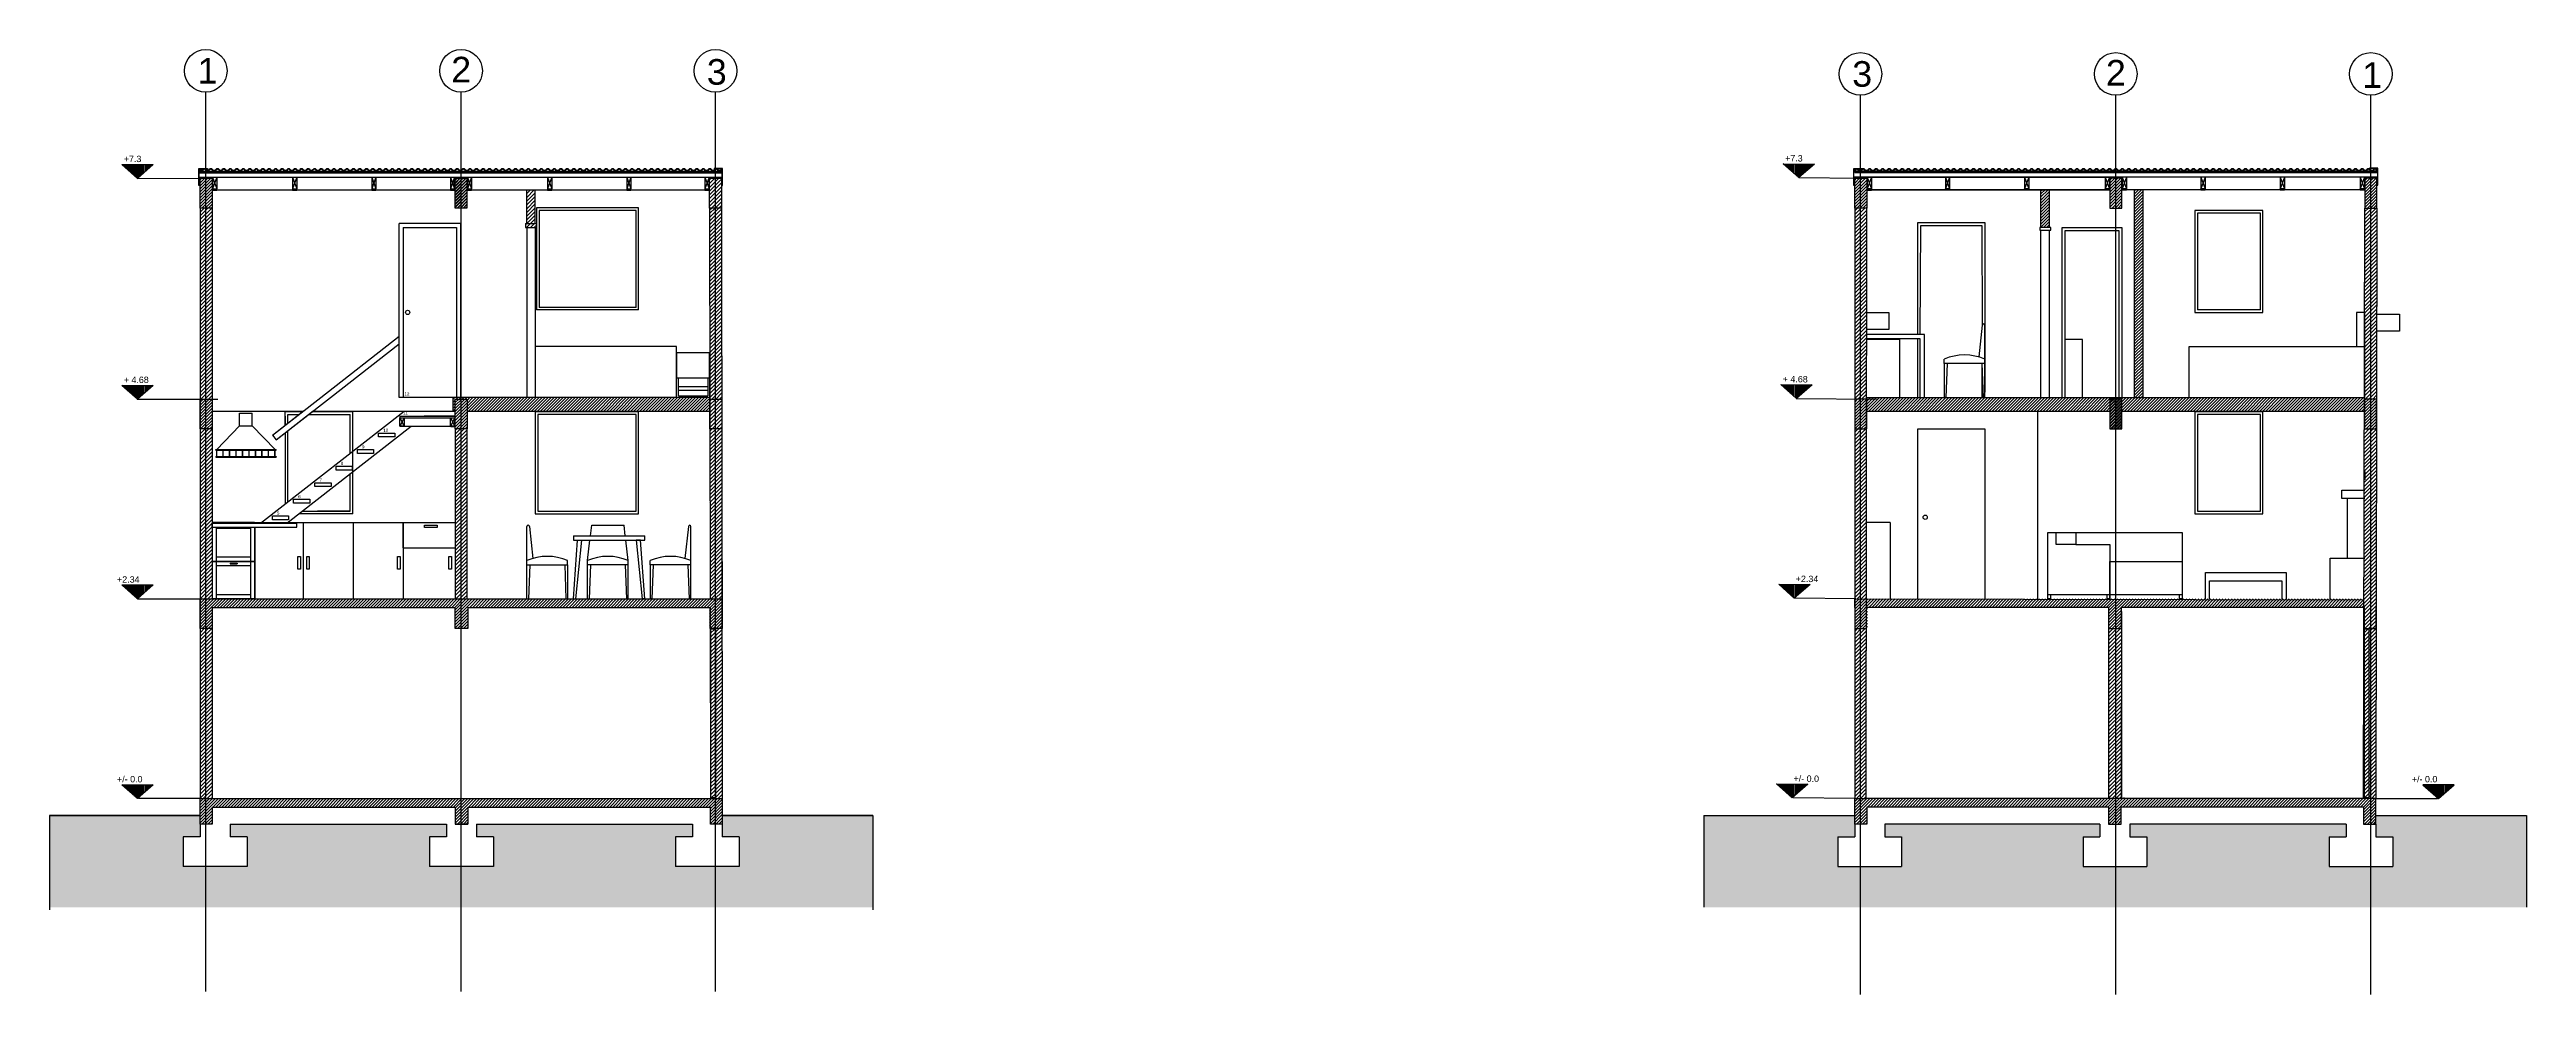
# Model space of a CAD drawing. Header units: inches. Extents: x 270 to 8013, y -75 to 10330.
# Drawn here: x 407 to 3321, y 1228 to 2340 of the extents above; entities that cross this region are included whole.
import ezdxf

# ---------------------------------------------------------------- set-up
doc = ezdxf.new("R2010")
doc.units = ezdxf.units.IN
doc.header["$MEASUREMENT"] = 0
for name, color, linetype in [('A-ANNO-SYMB', 6, 'Continuous'), ('A-ANNO-TEXT', 6, 'Continuous'), ('A-DOOR-FULL', 161, 'Continuous'), ('A-ELEV-MBE1', 7, 'Continuous'), ('A-ELEV-PATT', 8, 'Continuous'), ('A-FLOR-LEVL', 11, 'Continuous'), ('A-FURN', 3, 'Continuous'), ('A-GLAZ-FULL', 4, 'Continuous'), ('A-SECT-MCUT', 7, 'Continuous'), ('A-SECT-PATT', 8, 'Continuous'), ('A-WALL-FULL', 7, 'Continuous'), ('G-ANNO-NPLT', 210, 'Continuous'), ('IN-FURN', 3, 'Continuous')]:
    doc.layers.add(name, color=color, linetype=linetype)
doc.layers.add('k_prospetto', color=251, linetype='Continuous', plot=False)
doc.styles.add('E-ARIAL', font='arial.ttf')
pattern_1 = [(45, (407.2134, 1330.8159), (-1.767767, 1.767767), [])]
pattern_2 = [(225, (6780.476, 3517.592), (1.767767, -1.767767), [])]
pattern_3 = [(45, (5361.9305, 1330.8159), (-1.767767, 1.767767), [])]

msp = doc.modelspace()

# ---------------------------------------------------------------- texts
at = {"layer": 'A-ANNO-TEXT', "style": 'E-ARIAL'}
for s, height, p in [('2', 30.1, (879.7, 2301.4)), ('1', 30.1, (581.3, 2300)), ('3', 30.1, (1180.3, 2298.7)), ('3', 30.1, (2527.5, 2296.3)), ('2', 30.1, (2825.9, 2297.7)), ('1', 30.1, (3127.3, 2295)), ('+7.3', 7.5, (494.5, 2207.6)), ('+ 4.68', 7.5, (494.5, 1947.7)), ('12', 3.75, (824.7, 1932.9)), ('10', 3.75, (799.8, 1890.2)), ('11', 3.75, (822.9, 1910.3)), ('9', 3.75, (774.7, 1870.7)), ('7', 3.75, (724.7, 1831.7)), ('8', 3.75, (749.7, 1851.2)), ('6', 3.75, (699.7, 1812.2)), ('5', 3.75, (674.7, 1792.7)), ('+2.34', 7.5, (486.6, 1712.8)), ('+/- 0.0', 7.5, (486.6, 1477.8)), ('+/- 0.0', 7.5, (3185.7, 1477.8))]:
    msp.add_text(s, height=height, dxfattribs=at).set_placement(p)
for s, p in [('+7.3', (2448.5, 2208.5)), ('+ 4.68', (2445.7, 1948.6)), ('+2.34', (2461, 1713.6)), ('+/- 0.0', (2458.4, 1478.6))]:
    msp.add_text(s, height=7.5, rotation=359.3939, dxfattribs=at).set_placement(p)

# ---------------------------------------------------------------- hatches: boundary and pattern name
at = {"layer": 'A-SECT-PATT'}
h = msp.add_hatch(dxfattribs=at)
h.set_pattern_fill('ANSI31', color=256, scale=0.5, angle=585, style=0)
h.set_pattern_definition([(270, (20958.961, -10978.0017), (1.5875, -4e-15), [])])
h.paths.add_polyline_path([(492.2, 2204.7), (510.6, 2188.5), (529, 2204.7)])
h = msp.add_hatch(dxfattribs=at)
h.set_pattern_fill('ANSI31', color=256, scale=20, angle=360, style=0)
h.set_pattern_definition(pattern_1)
h.paths.add_polyline_path([(598.3, 2188.6), (584.3, 2188.6), (584.3, 2153.6), (598.3, 2153.6)])
h = msp.add_hatch(dxfattribs=at)
h.set_pattern_fill('ANSI31', color=256, scale=20, angle=360, style=0)
h.set_pattern_definition(pattern_1)
h.paths.add_polyline_path([(898.2, 2188.6), (884.2, 2188.6), (884.2, 2153.6), (898.2, 2153.6)])
h = msp.add_hatch(dxfattribs=at)
h.set_pattern_fill('ANSI31', color=256, scale=20, angle=360, style=0)
h.set_pattern_definition([(45, (707.179, 1330.8159), (-1.767767, 1.767767), [])])
h.paths.add_polyline_path([(898.2, 2188.6), (884.2, 2188.6), (884.2, 2153.6), (898.2, 2153.6)])
h = msp.add_hatch(dxfattribs=at)
h.set_pattern_fill('ANSI31', color=256, scale=25, angle=360)
h.paths.add_polyline_path([(1190.5, 2188.6), (1183.5, 2188.6), (1183.5, 2174.6), (1183.5, 2153.6), (1190.5, 2153.6)])
h.paths.add_polyline_path([(1197.5, 2188.6), (1190.5, 2188.6), (1190.5, 2153.6), (1197.5, 2153.6)])
h.paths.add_polyline_path([(1190.5, 1928.8), (1183.9, 1928.8), (1183.9, 1893.8), (1190.5, 1893.8)])
h.paths.add_polyline_path([(1197.9, 1928.8), (1190.5, 1928.8), (1190.5, 1893.8), (1197.9, 1893.8)])
h = msp.add_hatch(dxfattribs=at)
h.set_pattern_fill('ANSI31', color=256, scale=0.5, angle=585, style=0)
h.set_pattern_definition([(270, (24100.1782, -10978.0017), (1.5875, -4e-15), [])])
h.paths.add_polyline_path([(2446.3, 2205.7), (2464.6, 2189.2), (2483.1, 2205.3)])
h = msp.add_hatch(dxfattribs=at)
h.set_pattern_fill('ANSI31', color=256, scale=20, angle=360, style=0)
h.set_pattern_definition([(45, (6083.6858, 1330.8159), (-1.767767, 1.767767), [])])
h.paths.add_polyline_path([(2544.5, 2188.6), (2530.5, 2188.6), (2530.5, 2153.6), (2544.5, 2153.6)])
h = msp.add_hatch(dxfattribs=at)
h.set_pattern_fill('ANSI31', color=256, scale=20, angle=360, style=0)
h.set_pattern_definition(pattern_3)
h.paths.add_polyline_path([(3130.5, 1928.7), (3144.5, 1928.7), (3144.5, 1893.8), (3130.5, 1893.8)])
h.paths.add_polyline_path([(3130.5, 2188.6), (3144.5, 2188.6), (3144.5, 2153.6), (3130.5, 2153.6)])
h.paths.add_polyline_path([(2830.5, 2188.6), (2844.5, 2188.6), (2844.5, 2153.6), (2830.5, 2153.6)])
h.paths.add_polyline_path([(2830.5, 1928.8), (2844.5, 1928.8), (2844.5, 1893.8), (2830.5, 1893.8)])
h = msp.add_hatch(dxfattribs=at)
h.set_pattern_fill('ANSI31', color=256, scale=25)
h.paths.add_polyline_path([(978.4, 2175), (968.4, 2175), (968.4, 2135.2), (978.4, 2135.2)])
h.paths.add_polyline_path([(979.9, 2135.2), (966.9, 2135.2), (966.9, 2130.7), (979.9, 2130.7)])
h = msp.add_hatch(dxfattribs=at)
h.set_pattern_fill('ANSI31', color=256, scale=20, angle=180)
h.set_pattern_definition(pattern_2)
h.paths.add_polyline_path([(2749.5, 2175), (2749.5, 2130.7), (2759.5, 2130.7), (2759.5, 2175)])
h = msp.add_hatch(dxfattribs=at)
h.set_pattern_fill('ANSI31', color=256, scale=20, angle=180)
h.set_pattern_definition([(225, (6794.676, 3517.592), (1.767767, -1.767767), [])])
h.paths.add_polyline_path([(2864.3, 2175), (2864.3, 2174.6), (2859.5, 2174.6), (2859.5, 1930.7), (2869.5, 1930.7), (2869.5, 2175)])
h = msp.add_hatch(dxfattribs=at)
h.set_pattern_fill('ANSI31', color=256, scale=25, angle=360)
h.paths.add_polyline_path([(591, 2153.6), (584.3, 2153.6), (584.3, 1928.8), (591, 1928.8)])
h.paths.add_polyline_path([(598.3, 2153.6), (591, 2153.6), (591, 1928.8), (598.3, 1928.8)])
h.paths.add_polyline_path([(1190.5, 2153.6), (1183.5, 2153.6), (1183.9, 1928.8), (1190.5, 1928.8)])
h.paths.add_polyline_path([(1197.5, 2153.6), (1190.5, 2153.6), (1190.5, 1928.8), (1197.9, 1928.8)])
h.paths.add_polyline_path([(1197.9, 1893.8), (1190.5, 1893.8), (1190.5, 1693.7), (1198.2, 1693.7)])
h.paths.add_polyline_path([(1190.5, 1893.8), (1183.9, 1893.8), (1184.2, 1693.7), (1190.5, 1693.7)])
h.paths.add_polyline_path([(891.2, 1893.8), (884.3, 1893.8), (884.3, 1693.7), (891.2, 1693.7)])
h.paths.add_polyline_path([(898.3, 1893.8), (891.2, 1893.8), (891.2, 1693.7), (898.3, 1693.7)])
h.paths.add_polyline_path([(591, 1893.8), (584.3, 1893.8), (584.3, 1693.8), (591, 1693.9)])
h.paths.add_polyline_path([(598.3, 1781.7), (598.3, 1893.8), (591, 1893.8), (591, 1693.9), (598.3, 1693.9), (598.3, 1737.7), (598.3, 1737.7)])
h.paths.add_polyline_path([(2537.2, 1893.7), (2530.5, 1893.7), (2530.5, 1693.7), (2532.1, 1693.7), (2537.2, 1693.7)])
h.paths.add_polyline_path([(2544.3, 1893.7), (2537.2, 1893.7), (2537.2, 1693.7), (2544.2, 1693.7)])
h.paths.add_polyline_path([(2537.2, 2153.6), (2530.5, 2153.6), (2530.5, 1928.7), (2532.3, 1928.7), (2537.2, 1928.7)])
h.paths.add_polyline_path([(2544.5, 2153.6), (2537.2, 2153.6), (2537.2, 1928.7), (2544.3, 1928.7)])
h.paths.add_polyline_path([(3137.5, 2153.6), (3130.5, 2153.6), (3130.2, 2030.7), (3130.5, 2030.7), (3130.5, 1930.7), (3130, 1930.7), (3130, 1928.8), (3137.5, 1928.8)])
h.paths.add_polyline_path([(3144.5, 2153.6), (3137.5, 2153.6), (3137.5, 1928.8), (3144.2, 1928.8)])
h.paths.add_polyline_path([(3137.5, 1893.8), (3129.9, 1893.8), (3129.5, 1683.7), (3129.5, 1683.7), (3129.5, 1658.7), (3129.7, 1658.7), (3137.5, 1658.7)])
h.paths.add_polyline_path([(3144.1, 1893.8), (3137.5, 1893.8), (3137.5, 1658.7), (3143.8, 1658.7)])
h.paths.add_polyline_path([(591, 1658.7), (584.3, 1658.7), (584.3, 1458.7), (591, 1458.7)])
h.paths.add_polyline_path([(598.3, 1658.7), (591, 1658.7), (591, 1458.7), (598.3, 1458.7)])
h.paths.add_polyline_path([(1190.4, 1658.2), (1184.7, 1658.2), (1184.7, 1459.4), (1190.4, 1459.4)])
h.paths.add_polyline_path([(1198.2, 1658.7), (1190.5, 1658.7), (1190.5, 1458.7), (1198.5, 1458.7)])
h.paths.add_polyline_path([(2544.2, 1658.7), (2537.2, 1658.7), (2537.2, 1458.7), (2544, 1458.7)])
h.paths.add_polyline_path([(2537.2, 1658.7), (2530.5, 1658.7), (2530.5, 1458.7), (2537.2, 1458.7)])
h.paths.add_polyline_path([(2837.4, 1658.8), (2829, 1658.8), (2829, 1458.7), (2837.4, 1458.7)])
h.paths.add_polyline_path([(2844.1, 1658.8), (2837.4, 1658.8), (2837.4, 1458.7), (2844, 1458.7)])
h.paths.add_polyline_path([(3143.8, 1658.7), (3137.5, 1658.7), (3137.5, 1458.7), (3143.5, 1458.7)])
h.paths.add_polyline_path([(3137.5, 1658.7), (3129.4, 1658.7), (3129, 1458.7), (3129.5, 1458.7), (3137.5, 1458.7)])
h.paths.add_polyline_path([(3135.3, 1459.4), (3129.7, 1459.4), (3129.7, 1658.2), (3135.3, 1658.2)], flags=16)
h.paths.add_polyline_path([(3135.3, 1658.2), (3129.7, 1658.2), (3129.7, 1459.4), (3135.3, 1459.4)], flags=16)
h = msp.add_hatch(dxfattribs=at)
h.set_pattern_fill('ANSI31', color=256, scale=0.5, angle=585, style=0)
h.set_pattern_definition([(270, (20958.961, -11237.9134), (1.5875, -4e-15), [])])
h.paths.add_polyline_path([(492.2, 1944.8), (510.6, 1928.6), (529, 1944.8)])
h = msp.add_hatch(dxfattribs=at)
h.set_pattern_fill('ANSI31', color=256, scale=20, angle=360, style=0)
h.set_pattern_definition(pattern_1)
h.paths.add_polyline_path([(598.3, 1928.8), (584.3, 1928.8), (584.3, 1893.8), (598.3, 1893.8)])
h = msp.add_hatch(dxfattribs=at)
h.set_pattern_fill('ANSI31', color=256, scale=20, angle=360)
h.set_pattern_definition([(45, (415.6093, -998.4868), (-1.767767, 1.767767), [])])
h.paths.add_polyline_path([(1183.9, 1914.7), (1183.9, 1930.7), (881.6, 1930.7), (881.6, 1914.7), (884.3, 1914.7), (884.3, 1928.8), (898.3, 1928.8), (898.3, 1914.7)])
h = msp.add_hatch(dxfattribs=at)
h.set_pattern_fill('ANSI31', color=256, scale=20, angle=360, style=0)
h.set_pattern_definition(pattern_1)
h.paths.add_polyline_path([(898.3, 1928.8), (884.3, 1928.8), (884.3, 1893.8), (898.3, 1893.8)])
h = msp.add_hatch(dxfattribs=at)
h.set_pattern_fill('ANSI31', color=256, scale=0.5, angle=585, style=0)
h.set_pattern_definition([(270, (24100.1782, -11237.9134), (1.5875, -4e-15), [])])
h.paths.add_polyline_path([(2443.6, 1945.8), (2461.8, 1929.3), (2480.4, 1945.4)])
h = msp.add_hatch(dxfattribs=at)
h.set_pattern_fill('ANSI31', color=256, scale=20, angle=360, style=0)
h.set_pattern_definition(pattern_3)
h.paths.add_polyline_path([(2530.5, 1928.7), (2537.5, 1928.7), (2537.5, 1893.7), (2530.5, 1893.7)])
h.paths.add_polyline_path([(2537.5, 1928.7), (2544.5, 1928.7), (2544.5, 1893.7), (2537.5, 1893.7)])
h = msp.add_hatch(dxfattribs=at)
h.set_pattern_fill('ANSI31', color=256, scale=20, angle=180)
h.set_pattern_definition(pattern_2)
h.paths.add_polyline_path([(2544.5, 1930.7), (2544.5, 1928.7), (2544.5, 1914.7), (2830.5, 1914.7), (2830.5, 1928.8), (2844.5, 1928.8), (2844.5, 1914.7), (3130, 1914.7), (3130, 1928.8), (3130, 1930.7)])
h = msp.add_hatch(dxfattribs=at)
h.set_pattern_fill('ANSI31', color=256, scale=20, angle=360, style=0)
h.set_pattern_definition([(45, (6561.4306, 1330.8159), (-1.767767, 1.767767), [])])
h.paths.add_polyline_path([(2830.5, 1928.8), (2844.5, 1928.8), (2844.5, 1893.8), (2830.5, 1893.8)])
h = msp.add_hatch(dxfattribs=at)
h.set_pattern_fill('STEEL', color=256, scale=2, angle=450, style=0)
h.set_pattern_definition([(225, (7377.65118, -1542.05843), (-0.176776695, 0.176776695), []), (225, (7377.52618, -1542.05843), (-0.176776695, 0.176776695), [])])
h.paths.add_polyline_path([(879.3, 1896.3), (879.3, 1896.8), (883.8, 1896.8), (883.8, 1901.3), (884.3, 1901.3), (884.3, 1896.3)])
h = msp.add_hatch(dxfattribs=at)
h.set_pattern_fill('ANSI31', color=256, scale=0.5, angle=585, style=0)
h.set_pattern_definition([(270, (20958.961, -11472.7927), (1.5875, -4e-15), [])])
h.paths.add_polyline_path([(492.2, 1709.9), (510.6, 1693.7), (529, 1709.9)])
h = msp.add_hatch(dxfattribs=at)
h.set_pattern_fill('ANSI31', color=256, scale=20, angle=360, style=0)
h.set_pattern_definition(pattern_1)
h.paths.add_polyline_path([(598.3, 1683.7), (884.3, 1683.7), (884.3, 1658.7), (899.3, 1658.7), (899.3, 1683.7), (1183.5, 1683.7), (1183.5, 1658.7), (1198.5, 1658.7), (1198.5, 1693.7), (1183.5, 1693.7), (718, 1693.7), (584.3, 1693.7), (584.3, 1658.7), (598.3, 1658.7)])
h = msp.add_hatch(dxfattribs=at)
h.set_pattern_fill('ANSI31', color=256, scale=0.5, angle=585, style=0)
h.set_pattern_definition([(270, (24100.1782, -11472.7927), (1.5875, -4e-15), [])])
h.paths.add_polyline_path([(2441.1, 1710.9), (2459.3, 1694.5), (2477.9, 1710.5)])
h = msp.add_hatch(dxfattribs=at)
h.set_pattern_fill('ANSI31', color=256, scale=20, angle=360, style=0)
h.set_pattern_definition(pattern_3)
h.paths.add_polyline_path([(2530.5, 1693.7), (2545.5, 1693.7), (3129.5, 1693.7), (3129.5, 1683.7), (2844.1, 1683.7), (2844.1, 1658.8), (2829.1, 1658.8), (2829.1, 1683.7), (2545.5, 1683.7), (2545.5, 1658.7), (2530.5, 1658.7)])
h = msp.add_hatch(dxfattribs=at)
h.set_pattern_fill('ANSI31', color=256, scale=0.5, angle=585, style=0)
h.set_pattern_definition([(270, (20958.961, -11707.7927), (1.5875, -4e-15), [])])
h.paths.add_polyline_path([(492.2, 1474.9), (510.6, 1458.7), (529, 1474.9)])
h = msp.add_hatch(dxfattribs=at)
h.set_pattern_fill('ANSI31', color=256, scale=20, angle=360, style=0)
h.set_pattern_definition(pattern_1)
h.paths.add_polyline_path([(1198.5, 1458.7), (1184.5, 1458.7), (899.3, 1458.7), (884.4, 1458.7), (598.3, 1458.7), (584.3, 1458.7), (584.3, 1428.7), (598.3, 1428.7), (598.3, 1448.7), (884.4, 1448.7), (884.4, 1428.7), (899.3, 1428.7), (899.3, 1448.7), (1184.5, 1448.7), (1184.5, 1428.7), (1198.5, 1428.7)])
h = msp.add_hatch(dxfattribs=at)
h.set_pattern_fill('ANSI31', color=256, scale=0.5, angle=585, style=0)
h.set_pattern_definition([(270, (24100.1782, -11707.7927), (1.5875, -4e-15), [])])
h.paths.add_polyline_path([(2438.6, 1475.9), (2456.9, 1459.5), (2475.4, 1475.5)])
h = msp.add_hatch(dxfattribs=at)
h.set_pattern_fill('ANSI31', color=256, scale=20, angle=360, style=0)
h.set_pattern_definition(pattern_3)
h.paths.add_polyline_path([(2530.5, 1458.7), (2544.5, 1458.7), (2829, 1458.7), (2844, 1458.7), (3104.5, 1458.7), (3104.5, 1458.7), (3118.4, 1458.7), (3118.4, 1458.7), (3130, 1458.7), (3143.5, 1458.7), (3143.5, 1428.7), (3129, 1428.7), (3129, 1448.7), (2844, 1448.7), (2844, 1428.7), (2829, 1428.7), (2829, 1448.7), (2544.5, 1448.7), (2544.5, 1428.7), (2530.5, 1428.7)])
h = msp.add_hatch(dxfattribs=at)
h.set_pattern_fill('ANSI31', color=256, scale=0.5, angle=585, style=0)
h.set_pattern_definition([(270, (27114.1782, -11707.7927), (1.5875, -4e-15), [])])
h.paths.add_polyline_path([(3235.6, 1474.9), (3217.2, 1458.7), (3198.8, 1474.9)])
h = msp.add_hatch(dxfattribs=at)
h.set_pattern_fill('DOTS', color=256, scale=100, angle=360, style=0)
h.set_pattern_definition([(360, (-4300.1786, 1049.243), (3.125, 6.25), [0, -6.25])])
h.paths.add_polyline_path([(1375.5, 1330.8), (1375.5, 1438.7), (1198.5, 1438.7), (1198.5, 1428.7), (1198.5, 1413.7), (1218.5, 1413.7), (1218.5, 1378.7), (1143.5, 1378.7), (1143.5, 1413.7), (1163.4, 1413.7), (1163.4, 1428.7), (909.4, 1428.7), (909.4, 1413.7), (929.3, 1413.7), (929.3, 1378.7), (854.3, 1378.7), (854.3, 1413.7), (874.2, 1413.7), (874.2, 1428.7), (619.6, 1428.7), (619.6, 1413.7), (639.5, 1413.7), (639.5, 1378.7), (564.5, 1378.7), (564.5, 1413.7), (584.4, 1413.7), (584.4, 1428.7), (584.3, 1428.7), (584.3, 1438.7), (407.2, 1438.7), (407.2, 1330.8)])
h = msp.add_hatch(dxfattribs=at)
h.set_pattern_fill('DOTS', color=256, scale=100, angle=360, style=0)
h.set_pattern_definition([(360, (654.5385, 1049.243), (3.125, 6.25), [0, -6.25])])
h.paths.add_polyline_path([(3320.5, 1330.8), (3320.5, 1438.7), (3143.5, 1438.7), (3143.5, 1413.7), (3163.4, 1413.7), (3163.4, 1378.7), (3088.4, 1378.7), (3088.4, 1413.7), (3108.3, 1413.7), (3108.3, 1428.7), (2854.1, 1428.7), (2854.1, 1413.7), (2874, 1413.7), (2874, 1378.7), (2799, 1378.7), (2799, 1413.7), (2818.9, 1413.7), (2818.9, 1428.7), (2565.7, 1428.7), (2565.7, 1413.7), (2585.6, 1413.7), (2585.6, 1378.7), (2510.6, 1378.7), (2510.6, 1413.7), (2530.5, 1413.7), (2530.5, 1438.7), (2353, 1438.7), (2353, 1330.8)])

# ---------------------------------------------------------------- linework, layer by layer
at = {"layer": 'A-ANNO-SYMB'}
for p, q in [((510.6, 2188.5), (583.3, 2188.7)), ((2464.6, 2189.3), (2537.2, 2188.6)), ((510.4, 1928.6), (605, 1928.8)), ((2461.6, 1929.4), (2556.2, 1928.5)), ((510.6, 1693.7), (605.2, 1693.9)), ((2531.6, 1693.7), (2459.3, 1694.5)), ((1190.4, 1658.2), (1184.7, 1658.2)), ((1184.7, 1658.2), (1184.7, 1459.4)), ((1190.4, 1658.2), (1190.4, 1459.4)), ((3129.7, 1658.2), (3129.7, 1459.4)), ((3135.3, 1658.2), (3129.7, 1658.2)), ((3135.3, 1658.2), (3135.3, 1459.4)), ((584.3, 1458.7), (512, 1458.7)), ((1190.4, 1459.4), (1184.7, 1459.4)), ((2530.5, 1458.7), (2458.2, 1459.5)), ((3135.3, 1459.4), (3129.7, 1459.4)), ((3143.5, 1458.7), (3215.8, 1458.7))]:
    msp.add_line(p, q, dxfattribs=at)
at = {"layer": 'A-ANNO-SYMB', "ltscale": 0.003}
for p, q in [((584.4, 1428.7), (584.4, 1413.7)), ((619.6, 1428.7), (874.2, 1428.7)), ((619.6, 1428.7), (619.6, 1413.7)), ((874.2, 1428.7), (874.2, 1413.7)), ((909.4, 1428.7), (1163.4, 1428.7)), ((909.4, 1428.7), (909.4, 1413.7)), ((1163.4, 1428.7), (1163.4, 1413.7)), ((1198.5, 1428.7), (1198.5, 1413.7)), ((2530.5, 1428.7), (2530.5, 1413.7)), ((2818.9, 1428.7), (2565.7, 1428.7)), ((2565.7, 1428.7), (2565.7, 1413.7)), ((2818.9, 1428.7), (2818.9, 1413.7)), ((2854.1, 1428.7), (2854.1, 1413.7)), ((3108.3, 1428.7), (2854.1, 1428.7)), ((3108.3, 1428.7), (3108.3, 1413.7)), ((3143.5, 1428.7), (3143.5, 1413.7)), ((564.5, 1413.7), (564.5, 1378.7)), ((584.4, 1413.7), (564.5, 1413.7)), ((639.5, 1413.7), (619.6, 1413.7)), ((639.5, 1413.7), (639.5, 1378.7)), ((854.3, 1413.7), (854.3, 1378.7)), ((874.2, 1413.7), (854.3, 1413.7)), ((929.3, 1413.7), (909.4, 1413.7)), ((929.3, 1413.7), (929.3, 1378.7)), ((1143.5, 1413.7), (1143.5, 1378.7)), ((1163.4, 1413.7), (1143.5, 1413.7)), ((1218.5, 1413.7), (1198.5, 1413.7)), ((1218.5, 1413.7), (1218.5, 1378.7)), ((2510.6, 1413.7), (2510.6, 1378.7)), ((2510.6, 1413.7), (2530.5, 1413.7)), ((2565.7, 1413.7), (2585.6, 1413.7)), ((2585.6, 1413.7), (2585.6, 1378.7)), ((2799, 1413.7), (2799, 1378.7)), ((2799, 1413.7), (2818.9, 1413.7)), ((2854.1, 1413.7), (2874, 1413.7)), ((2874, 1413.7), (2874, 1378.7)), ((3088.4, 1413.7), (3088.4, 1378.7)), ((3088.4, 1413.7), (3108.3, 1413.7)), ((3143.5, 1413.7), (3163.4, 1413.7)), ((3163.4, 1413.7), (3163.4, 1378.7)), ((639.5, 1378.7), (564.5, 1378.7)), ((929.3, 1378.7), (854.3, 1378.7)), ((1218.5, 1378.7), (1143.5, 1378.7)), ((2510.6, 1378.7), (2585.6, 1378.7)), ((2799, 1378.7), (2874, 1378.7)), ((3088.4, 1378.7), (3163.4, 1378.7))]:
    msp.add_line(p, q, dxfattribs=at)
at = {"layer": 'A-ANNO-SYMB'}
for points in [[(510.6, 2188.5), (492.2, 2204.7), (529, 2204.7)], [(2464.6, 2189.3), (2446.3, 2205.7), (2483.1, 2205.3)], [(510.6, 1928.6), (492.2, 1944.8), (529, 1944.8)], [(2461.8, 1929.4), (2443.6, 1945.8), (2480.4, 1945.4)], [(510.6, 1693.7), (492.2, 1710), (529, 1710)], [(2459.3, 1694.5), (2441.1, 1710.9), (2477.9, 1710.5)], [(510.6, 1458.7), (492.2, 1475), (529, 1475)], [(2456.8, 1459.5), (2438.6, 1475.9), (2475.4, 1475.5)], [(3217.2, 1458.7), (3235.6, 1475), (3198.8, 1475)]]:
    msp.add_lwpolyline(points, close=True, dxfattribs=at)
for centre in [(590.9, 2315), (891.2, 2315), (1190.5, 2315), (2537.1, 2311.3), (2837.4, 2311.3), (3137.5, 2311.3)]:
    msp.add_circle(centre, 25.1, dxfattribs=at)
at = {"layer": 'A-DOOR-FULL'}
for p, q in [((2774.5, 1930.7), (2774.5, 2130.7)), ((2774.5, 2130.7), (2844.5, 2130.7)), ((2778, 1930.7), (2778, 2127.2)), ((2778, 2127.2), (2841, 2127.2)), ((2841, 2127.2), (2841, 1930.7)), ((2844.5, 2130.7), (2844.5, 1930.7)), ((2604.5, 1762.7), (2604.5, 1893.7)), ((2604.5, 1893.7), (2683.5, 1893.7)), ((2683.5, 1893.7), (2683.5, 1693.7)), ((2604.5, 1693.7), (2604.5, 1762.7))]:
    msp.add_line(p, q, dxfattribs=at)
msp.add_circle((2613.3, 1789.7), 2.5, dxfattribs=at)
at = {"layer": 'A-ELEV-MBE1'}
for p, q in [((583.7, 2198.8), (583.3, 2198.5)), ((583.3, 2195), (898.2, 2195)), ((583.3, 2190), (898.2, 2190)), ((584.3, 2197), (898.2, 2197)), ((584.3, 2195.5), (584.3, 2197)), ((584.3, 2195.5), (898.2, 2195.5)), ((592.7, 2199.1), (593, 2199.1)), ((690.4, 2198.8), (690, 2198.5)), ((694.2, 2198.8), (694.6, 2198.5)), ((751.3, 2198.8), (751, 2198.5)), ((858, 2198.8), (857.6, 2198.5)), ((861.8, 2198.8), (862.2, 2198.5)), ((883.7, 2174.6), (883.7, 2190)), ((884.2, 2197), (1197.5, 2197)), ((884.2, 2195.5), (1197.5, 2195.5)), ((884.2, 2195), (1198.5, 2195)), ((884.3, 2190), (1198.9, 2190)), ((900.3, 2197), (898.5, 2197)), ((957.1, 2198.8), (956.7, 2198.5)), ((960.9, 2198.8), (961.3, 2198.5)), ((1063.8, 2198.8), (1063.4, 2198.5)), ((1067.6, 2198.8), (1068, 2198.5)), ((1162.8, 2198.8), (1162.4, 2198.5)), ((1166.6, 2198.8), (1167, 2198.5)), ((1183.5, 2174.6), (1183.5, 2190)), ((2843.8, 2190), (2529.8, 2190)), ((2830.5, 2197), (2530.5, 2197)), ((2830.5, 2195.5), (2530.5, 2195.5)), ((2830.5, 2195), (2530.5, 2195)), ((2530.5, 2190), (2844.5, 2190)), ((2774.7, 2198.8), (2775.1, 2198.5)), ((3144.5, 2197), (2830.5, 2197)), ((3144.5, 2195.5), (2830.5, 2195.5)), ((3145.5, 2195), (2830.5, 2195)), ((3144.5, 2190), (2830.5, 2190)), ((2845.1, 2174.6), (2845.1, 2190)), ((2942.7, 2195), (2937.7, 2195)), ((2961.4, 2198.8), (2961, 2198.5)), ((2965.2, 2198.8), (2965.6, 2198.5)), ((3060.5, 2198.8), (3060.1, 2198.5)), ((3064.3, 2198.8), (3064.7, 2198.5)), ((583.7, 2180.4), (583.7, 2181.4)), ((584, 2181.4), (583.7, 2181.4)), ((584, 2180.1), (584, 2181.4)), ((603.8, 2175), (693, 2175)), ((698, 2175), (786.1, 2175)), ((791.1, 2175), (878.7, 2175)), ((903.7, 2175), (992.9, 2175)), ((968.4, 2135.2), (968.4, 2175)), ((978.4, 2135.2), (978.4, 2175)), ((997.9, 2175), (1086.1, 2175)), ((1091.1, 2175), (1178.1, 2175)), ((1197.8, 2180), (1197.8, 2181.3)), ((1197.8, 2181.3), (1198.1, 2181.3)), ((1198.1, 2180.3), (1198.1, 2181.3)), ((2529.9, 2180.4), (2529.9, 2181.4)), ((2530.2, 2181.4), (2529.9, 2181.4)), ((2530.2, 2180.1), (2530.2, 2181.4)), ((2550, 2175), (2825.1, 2175)), ((2637, 2175), (2550, 2175)), ((2730.1, 2175), (2642, 2175)), ((2824.3, 2175), (2735.1, 2175)), ((2937.7, 2175), (2850.1, 2175)), ((3030.8, 2175), (2942.7, 2175)), ((3125, 2175), (3035.8, 2175)), ((3144.8, 2180.4), (3144.8, 2181.7)), ((3144.8, 2181.7), (3145.1, 2181.7)), ((3145.1, 2180.7), (3145.1, 2181.7)), ((890.5, 2135.2), (890.5, 1930.7)), ((966.9, 2135.2), (979.9, 2135.2)), ((966.9, 2135.2), (966.9, 2130.7)), ((966.9, 2130.7), (979.9, 2130.7)), ((979.9, 2135.2), (979.9, 2130.7)), ((1183.5, 2153.6), (1184.2, 1693.7)), ((1197.5, 2153.6), (1198.5, 1458.7)), ((1183.9, 1930.7), (818.5, 1930.7)), ((881.6, 1930.7), (881.6, 1914.7)), ((598.3, 1914.7), (705.8, 1914.7)), ((717.1, 1914.7), (884.3, 1914.7)), ((884.3, 1908.7), (847.7, 1908.7)), ((847.8, 1908.8), (884.3, 1908.8)), ((898.3, 1914.7), (1183.9, 1914.7)), ((1184.2, 1683.7), (1184.5, 1458.7)), ((2829, 1658.7), (2829, 1458.7)), ((2844.1, 1658.7), (2844.1, 1459.1)), ((3129.5, 1658.7), (3143.5, 1658.7)), ((3129.5, 1658.7), (3129.7, 1658.7)), ((3129.7, 1658.7), (3129.5, 1658.7)), ((3143.5, 1658.7), (3137.3, 1658.7)), ((3137.3, 1658.7), (3143.5, 1658.7)), ((2844.1, 1459.1), (2847.5, 1459.1)), ((3130, 1458.7), (2844.1, 1458.7)), ((2847.5, 1459.1), (2847.5, 1460.1)), ((3129.5, 1458.7), (3073.1, 1458.7)), ((584.3, 1438.7), (407.2, 1438.7)), ((407.2, 1438.7), (407.2, 1330.8)), ((1375.5, 1438.7), (1198.5, 1438.7)), ((2353, 1438.7), (2530, 1438.7))]:
    msp.add_line(p, q, dxfattribs=at)
for points in [[(584, 2180.1), (583, 2180.1), (583, 2200.1), (593, 2200.1), (593, 2199.1)], [(583.7, 2180.4), (583.3, 2180.4), (583.3, 2199.8), (592.7, 2199.8), (592.7, 2199.1)], [(898.5, 2197), (898.5, 2197)], [(900.3, 2197), (900.3, 2197)], [(1178.1, 2176), (1178.1, 2174.6), (1183.1, 2174.6), (1183.1, 2190)], [(1197.8, 2180), (1198.8, 2180), (1198.8, 2200), (1188.8, 2200), (1188.8, 2199)], [(1198.1, 2180.3), (1198.5, 2180.3), (1198.5, 2199.7), (1189.1, 2199.7), (1189.1, 2199)], [(2530.2, 2180.1), (2529.2, 2180.1), (2529.2, 2200.1), (2539.2, 2200.1), (2539.2, 2199.4)], [(2529.9, 2180.4), (2529.5, 2180.4), (2529.5, 2199.8), (2538.9, 2199.8)], [(2538.9, 2199.2), (2538.9, 2199.2)], [(2550, 2176), (2550, 2174.6), (2545, 2174.6), (2545, 2190)], [(2625.8, 2197), (2625.8, 2197)], [(2627.6, 2197), (2627.6, 2197)], [(3144.8, 2180.4), (3145.8, 2180.4), (3145.8, 2200.4), (3135.8, 2200.4), (3135.8, 2199.5)], [(3145.1, 2180.7), (3145.5, 2180.7), (3145.5, 2200.1), (3136.1, 2200.1), (3136.1, 2199.5)], [(598.8, 2176), (598.8, 2174.6), (603.8, 2174.6), (603.8, 2176)], [(693, 2176), (693, 2174.6), (698, 2174.6), (698, 2176)], [(786.1, 2176), (786.1, 2174.6), (791.1, 2174.6), (791.1, 2176)], [(878.7, 2176), (878.7, 2174.6), (883.7, 2174.6), (883.7, 2176)], [(898.7, 2176), (898.7, 2174.6), (903.7, 2174.6), (903.7, 2176)], [(992.9, 2176), (992.9, 2174.6), (997.9, 2174.6), (997.9, 2176)], [(1086.1, 2176), (1086.1, 2174.6), (1091.1, 2174.6), (1091.1, 2176)], [(2545, 2176), (2545, 2174.6), (2550, 2174.6), (2550, 2176)], [(2642, 2176), (2642, 2174.6), (2637, 2174.6), (2637, 2176)], [(2735.1, 2176), (2735.1, 2174.6), (2730.1, 2174.6), (2730.1, 2176)], [(2830.1, 2176), (2830.1, 2174.6), (2825.1, 2174.6), (2825.1, 2176)], [(2850.1, 2176), (2850.1, 2174.6), (2845.1, 2174.6), (2845.1, 2176)], [(2942.7, 2176), (2942.7, 2174.6), (2937.7, 2174.6), (2937.7, 2176)], [(3035.8, 2176), (3035.8, 2174.6), (3030.8, 2174.6), (3030.8, 2176)], [(3130, 2176), (3130, 2174.6), (3125, 2174.6), (3125, 2176)], [(879.3, 1896.3), (879.3, 1896.8), (883.8, 1896.8), (883.8, 1901.3), (884.3, 1901.3)], [(879.3, 1896.3), (884.3, 1896.3), (884.3, 1901.3)], [(899.3, 1683.7), (899.3, 1658.7), (884.3, 1658.7), (884.3, 1683.7)]]:
    msp.add_lwpolyline(points, dxfattribs=at)
for centre, radius, start, end in [((585.6, 2200.4), 2.97, 219.4241, 320.5759), ((585.6, 2200.4), 2.47, 219.4241, 320.5759), ((589.4, 2197.3), 2.47, 39.4241, 140.5759), ((589.4, 2197.3), 1.97, 39.4241, 140.5759), ((593.2, 2200.4), 2.97, 219.4241, 320.5759), ((593.2, 2200.4), 2.47, 219.4241, 320.5759), ((597, 2197.3), 2.47, 39.4241, 140.5759), ((597, 2197.3), 1.97, 39.4241, 140.5759), ((600.8, 2200.4), 2.97, 219.4241, 320.5759), ((600.8, 2200.4), 2.47, 219.4241, 320.5759), ((604.7, 2197.3), 2.47, 39.4241, 140.5759), ((604.7, 2197.3), 1.97, 39.4241, 140.5759), ((608.5, 2200.4), 2.97, 219.4241, 320.5759), ((608.5, 2200.4), 2.47, 219.4241, 320.5759), ((612.3, 2197.3), 2.47, 39.4241, 140.5759), ((612.3, 2197.3), 1.97, 39.4241, 140.5759), ((616.1, 2200.4), 2.97, 219.4241, 320.5759), ((616.1, 2200.4), 2.47, 219.4241, 320.5759), ((619.9, 2197.3), 2.47, 39.4241, 140.5759), ((619.9, 2197.3), 1.97, 39.4241, 140.5759), ((623.7, 2200.4), 2.97, 219.4241, 320.5759), ((623.7, 2200.4), 2.47, 219.4241, 320.5759), ((627.5, 2197.3), 2.47, 39.4241, 140.5759), ((627.5, 2197.3), 1.97, 39.4241, 140.5759), ((631.3, 2200.4), 2.97, 219.4241, 320.5759), ((631.3, 2200.4), 2.47, 219.4241, 320.5759), ((635.1, 2197.3), 2.47, 39.4241, 140.5759), ((635.1, 2197.3), 1.97, 39.4241, 140.5759), ((638.9, 2200.4), 2.97, 219.4241, 320.5759), ((638.9, 2200.4), 2.47, 219.4241, 320.5759), ((642.8, 2197.3), 2.47, 39.4241, 140.5759), ((642.8, 2197.3), 1.97, 39.4241, 140.5759), ((646.6, 2200.4), 2.97, 219.4241, 320.5759), ((646.6, 2200.4), 2.47, 219.4241, 320.5759), ((650.4, 2197.3), 2.47, 39.4241, 140.5759), ((650.4, 2197.3), 1.97, 39.4241, 140.5759), ((654.2, 2200.4), 2.97, 219.4241, 320.5759), ((654.2, 2200.4), 2.47, 219.4241, 320.5759), ((658, 2197.3), 2.47, 39.4241, 140.5759), ((658, 2197.3), 1.97, 39.4241, 140.5759), ((661.8, 2200.4), 2.97, 219.4241, 320.5759), ((661.8, 2200.4), 2.47, 219.4241, 320.5759), ((665.6, 2197.3), 2.47, 39.4241, 140.5759), ((665.6, 2197.3), 1.97, 39.4241, 140.5759), ((669.4, 2200.4), 2.97, 219.4241, 320.5759), ((669.4, 2200.4), 2.47, 219.4241, 320.5759), ((673.2, 2197.3), 2.47, 39.4241, 140.5759), ((673.2, 2197.3), 1.97, 39.4241, 140.5759), ((677, 2200.4), 2.97, 219.4241, 320.5759), ((677, 2200.4), 2.47, 219.4241, 320.5759), ((680.9, 2197.3), 2.47, 39.4241, 140.5759), ((680.9, 2197.3), 1.97, 39.4241, 140.5759), ((684.7, 2200.4), 2.97, 219.4241, 320.5759), ((684.7, 2200.4), 2.47, 219.4241, 320.5759), ((688.5, 2197.3), 2.47, 39.4241, 140.5759), ((688.5, 2197.3), 1.97, 39.4241, 140.5759), ((692.3, 2200.4), 2.97, 219.4241, 320.5759), ((692.3, 2200.4), 2.97, 219.4241, 320.5759), ((692.3, 2200.4), 2.47, 219.4241, 320.5759), ((692.3, 2200.4), 2.47, 219.4241, 320.5759), ((696.1, 2197.3), 2.47, 39.4241, 140.5759), ((696.1, 2197.3), 1.97, 39.4241, 140.5759), ((699.9, 2200.4), 2.97, 219.4241, 320.5759), ((699.9, 2200.4), 2.47, 219.4241, 320.5759), ((703.7, 2197.3), 2.47, 39.4241, 140.5759), ((703.7, 2197.3), 1.97, 39.4241, 140.5759), ((707.5, 2200.4), 2.97, 219.4241, 320.5759), ((707.5, 2200.4), 2.47, 219.4241, 320.5759), ((711.3, 2197.3), 2.47, 39.4241, 140.5759), ((711.3, 2197.3), 1.97, 39.4241, 140.5759), ((715.1, 2200.4), 2.97, 219.4241, 320.5759), ((715.1, 2200.4), 2.47, 219.4241, 320.5759), ((719, 2197.3), 2.47, 39.4241, 140.5759), ((719, 2197.3), 1.97, 39.4241, 140.5759), ((722.8, 2200.4), 2.97, 219.4241, 320.5759), ((722.8, 2200.4), 2.47, 219.4241, 320.5759), ((726.6, 2197.3), 2.47, 39.4241, 140.5759), ((726.6, 2197.3), 1.97, 39.4241, 140.5759), ((730.4, 2200.4), 2.97, 219.4241, 320.5759), ((730.4, 2200.4), 2.47, 219.4241, 320.5759), ((734.2, 2197.3), 2.47, 39.4241, 140.5759), ((734.2, 2197.3), 1.97, 39.4241, 140.5759), ((738, 2200.4), 2.97, 219.4241, 320.5759), ((738, 2200.4), 2.47, 219.4241, 320.5759), ((741.8, 2197.3), 2.47, 39.4241, 140.5759), ((741.8, 2197.3), 1.97, 39.4241, 140.5759), ((745.6, 2200.4), 2.97, 219.4241, 320.5759), ((745.6, 2200.4), 2.47, 219.4241, 320.5759), ((749.4, 2197.3), 2.47, 39.4241, 140.5759), ((749.4, 2197.3), 1.97, 39.4241, 140.5759), ((753.2, 2200.4), 2.97, 219.4241, 320.5759), ((753.2, 2200.4), 2.97, 219.4241, 320.5759), ((753.2, 2200.4), 2.47, 219.4241, 320.5759), ((753.2, 2200.4), 2.47, 219.4241, 320.5759), ((757.1, 2197.3), 2.47, 39.4241, 140.5759), ((757.1, 2197.3), 2.47, 39.4241, 140.5759), ((757.1, 2197.3), 1.97, 39.4241, 140.5759), ((757.1, 2197.3), 1.97, 39.4241, 140.5759), ((760.9, 2200.4), 2.97, 219.4241, 320.5759), ((760.9, 2200.4), 2.47, 219.4241, 320.5759), ((764.7, 2197.3), 2.47, 39.4241, 140.5759), ((764.7, 2197.3), 1.97, 39.4241, 140.5759), ((768.5, 2200.4), 2.97, 219.4241, 320.5759), ((768.5, 2200.4), 2.47, 219.4241, 320.5759), ((772.3, 2197.3), 2.47, 39.4241, 140.5759), ((772.3, 2197.3), 1.97, 39.4241, 140.5759), ((776.1, 2200.4), 2.97, 219.4241, 320.5759), ((776.1, 2200.4), 2.47, 219.4241, 320.5759), ((779.9, 2197.3), 2.47, 39.4241, 140.5759), ((779.9, 2197.3), 1.97, 39.4241, 140.5759), ((783.7, 2200.4), 2.97, 219.4241, 320.5759), ((783.7, 2200.4), 2.47, 219.4241, 320.5759), ((787.5, 2197.3), 2.47, 39.4241, 140.5759), ((787.5, 2197.3), 1.97, 39.4241, 140.5759), ((791.3, 2200.4), 2.97, 219.4241, 320.5759), ((791.3, 2200.4), 2.47, 219.4241, 320.5759), ((795.2, 2197.3), 2.47, 39.4241, 140.5759), ((795.2, 2197.3), 1.97, 39.4241, 140.5759), ((799, 2200.4), 2.97, 219.4241, 320.5759), ((799, 2200.4), 2.47, 219.4241, 320.5759), ((802.8, 2197.3), 2.47, 39.4241, 140.5759), ((802.8, 2197.3), 1.97, 39.4241, 140.5759), ((806.6, 2200.4), 2.97, 219.4241, 320.5759), ((806.6, 2200.4), 2.47, 219.4241, 320.5759), ((810.4, 2197.3), 2.47, 39.4241, 140.5759), ((810.4, 2197.3), 1.97, 39.4241, 140.5759), ((814.2, 2200.4), 2.97, 219.4241, 320.5759), ((814.2, 2200.4), 2.47, 219.4241, 320.5759), ((818, 2197.3), 2.47, 39.4241, 140.5759), ((818, 2197.3), 1.97, 39.4241, 140.5759), ((821.8, 2200.4), 2.97, 219.4241, 320.5759), ((821.8, 2200.4), 2.47, 219.4241, 320.5759), ((825.6, 2197.3), 2.47, 39.4241, 140.5759), ((825.6, 2197.3), 1.97, 39.4241, 140.5759), ((829.4, 2200.4), 2.97, 219.4241, 320.5759), ((829.4, 2200.4), 2.47, 219.4241, 320.5759), ((833.3, 2197.3), 2.47, 39.4241, 140.5759), ((833.3, 2197.3), 1.97, 39.4241, 140.5759), ((837.1, 2200.4), 2.97, 219.4241, 320.5759), ((837.1, 2200.4), 2.47, 219.4241, 320.5759), ((840.9, 2197.3), 2.47, 39.4241, 140.5759), ((840.9, 2197.3), 1.97, 39.4241, 140.5759), ((844.7, 2200.4), 2.97, 219.4241, 320.5759), ((844.7, 2200.4), 2.47, 219.4241, 320.5759), ((848.5, 2197.3), 2.47, 39.4241, 140.5759), ((848.5, 2197.3), 1.97, 39.4241, 140.5759), ((852.3, 2200.4), 2.97, 219.4241, 320.5759), ((852.3, 2200.4), 2.47, 219.4241, 320.5759), ((856.1, 2197.3), 2.47, 39.4241, 140.5759), ((856.1, 2197.3), 1.97, 39.4241, 140.5759), ((859.9, 2200.4), 2.97, 219.4241, 320.5759), ((859.9, 2200.4), 2.97, 219.4241, 320.5759), ((859.9, 2200.4), 2.47, 219.4241, 320.5759), ((859.9, 2200.4), 2.47, 219.4241, 320.5759), ((863.7, 2197.3), 2.47, 39.4241, 140.5759), ((863.7, 2197.3), 1.97, 39.4241, 140.5759), ((867.5, 2200.4), 2.97, 219.4241, 320.5759), ((867.5, 2200.4), 2.47, 219.4241, 320.5759), ((871.4, 2197.3), 2.47, 39.4241, 140.5759), ((871.4, 2197.3), 1.97, 39.4241, 140.5759), ((875.2, 2200.4), 2.97, 219.4241, 320.5759), ((875.2, 2200.4), 2.47, 219.4241, 320.5759), ((879, 2197.3), 2.47, 39.4241, 140.5759), ((879, 2197.3), 1.97, 39.4241, 140.5759), ((882.8, 2200.4), 2.97, 219.4241, 320.5759), ((882.8, 2200.4), 2.47, 219.4241, 320.5759), ((886.6, 2197.3), 2.47, 39.4241, 140.5759), ((886.6, 2197.3), 1.97, 39.4241, 140.5759), ((890.4, 2200.4), 2.97, 219.4241, 320.5759), ((890.4, 2200.4), 2.97, 219.4241, 320.5759), ((890.4, 2200.4), 2.47, 219.4241, 320.5759), ((890.4, 2200.4), 2.47, 219.4241, 320.5759), ((894.2, 2197.3), 2.47, 39.4241, 140.5759), ((894.2, 2197.3), 2.47, 39.4241, 140.5759), ((894.2, 2197.3), 1.97, 39.4241, 140.5759), ((894.2, 2197.3), 1.97, 39.4241, 140.5759), ((898, 2200.4), 2.97, 219.4241, 320.5759), ((898, 2200.4), 2.47, 219.4241, 320.5759), ((901.8, 2197.3), 2.47, 39.4241, 140.5759), ((901.8, 2197.3), 1.97, 39.4241, 140.5759), ((905.6, 2200.4), 2.97, 219.4241, 320.5759), ((905.6, 2200.4), 2.47, 219.4241, 320.5759), ((909.5, 2197.3), 2.47, 39.4241, 140.5759), ((909.5, 2197.3), 1.97, 39.4241, 140.5759), ((913.3, 2200.4), 2.97, 219.4241, 320.5759), ((913.3, 2200.4), 2.47, 219.4241, 320.5759), ((917.1, 2197.3), 2.47, 39.4241, 140.5759), ((917.1, 2197.3), 1.97, 39.4241, 140.5759), ((920.9, 2200.4), 2.97, 219.4241, 320.5759), ((920.9, 2200.4), 2.47, 219.4241, 320.5759), ((924.7, 2197.3), 2.47, 39.4241, 140.5759), ((924.7, 2197.3), 1.97, 39.4241, 140.5759), ((928.5, 2200.4), 2.97, 219.4241, 320.5759), ((928.5, 2200.4), 2.47, 219.4241, 320.5759), ((932.3, 2197.3), 2.47, 39.4241, 140.5759), ((932.3, 2197.3), 1.97, 39.4241, 140.5759), ((936.1, 2200.4), 2.97, 219.4241, 320.5759), ((936.1, 2200.4), 2.47, 219.4241, 320.5759), ((939.9, 2197.3), 2.47, 39.4241, 140.5759), ((939.9, 2197.3), 1.97, 39.4241, 140.5759), ((943.7, 2200.4), 2.97, 219.4241, 320.5759), ((943.7, 2200.4), 2.47, 219.4241, 320.5759), ((947.6, 2197.3), 2.47, 39.4241, 140.5759), ((947.6, 2197.3), 1.97, 39.4241, 140.5759), ((951.4, 2200.4), 2.97, 219.4241, 320.5759), ((951.4, 2200.4), 2.47, 219.4241, 320.5759), ((955.2, 2197.3), 2.47, 39.4241, 140.5759), ((955.2, 2197.3), 1.97, 39.4241, 140.5759), ((959, 2200.4), 2.97, 219.4241, 320.5759), ((959, 2200.4), 2.97, 219.4241, 320.5759), ((959, 2200.4), 2.47, 219.4241, 320.5759), ((959, 2200.4), 2.47, 219.4241, 320.5759), ((962.8, 2197.3), 2.47, 39.4241, 140.5759), ((962.8, 2197.3), 1.97, 39.4241, 140.5759), ((966.6, 2200.4), 2.97, 219.4241, 320.5759), ((966.6, 2200.4), 2.47, 219.4241, 320.5759), ((970.4, 2197.3), 2.47, 39.4241, 140.5759), ((970.4, 2197.3), 1.97, 39.4241, 140.5759), ((974.2, 2200.4), 2.97, 219.4241, 320.5759), ((974.2, 2200.4), 2.47, 219.4241, 320.5759), ((978, 2197.3), 2.47, 39.4241, 140.5759), ((978, 2197.3), 1.97, 39.4241, 140.5759), ((981.8, 2200.4), 2.97, 219.4241, 320.5759), ((981.8, 2200.4), 2.47, 219.4241, 320.5759), ((985.7, 2197.3), 2.47, 39.4241, 140.5759), ((985.7, 2197.3), 1.97, 39.4241, 140.5759), ((989.5, 2200.4), 2.97, 219.4241, 320.5759), ((989.5, 2200.4), 2.47, 219.4241, 320.5759), ((993.3, 2197.3), 2.47, 39.4241, 140.5759), ((993.3, 2197.3), 1.97, 39.4241, 140.5759), ((997.1, 2200.4), 2.97, 219.4241, 320.5759), ((997.1, 2200.4), 2.47, 219.4241, 320.5759), ((1000.9, 2197.3), 2.47, 39.4241, 140.5759), ((1000.9, 2197.3), 1.97, 39.4241, 140.5759), ((1004.7, 2200.4), 2.97, 219.4241, 320.5759), ((1004.7, 2200.4), 2.47, 219.4241, 320.5759), ((1008.5, 2197.3), 2.47, 39.4241, 140.5759), ((1008.5, 2197.3), 1.97, 39.4241, 140.5759), ((1012.3, 2200.4), 2.97, 219.4241, 320.5759), ((1012.3, 2200.4), 2.47, 219.4241, 320.5759), ((1016.1, 2197.3), 2.47, 39.4241, 140.5759), ((1016.1, 2197.3), 1.97, 39.4241, 140.5759), ((1020, 2200.4), 2.97, 219.4241, 320.5759), ((1020, 2200.4), 2.47, 219.4241, 320.5759), ((1023.8, 2197.3), 2.47, 39.4241, 140.5759), ((1023.8, 2197.3), 1.97, 39.4241, 140.5759), ((1027.6, 2200.4), 2.97, 219.4241, 320.5759), ((1027.6, 2200.4), 2.47, 219.4241, 320.5759), ((1031.4, 2197.3), 2.47, 39.4241, 140.5759), ((1031.4, 2197.3), 1.97, 39.4241, 140.5759), ((1035.2, 2200.4), 2.97, 219.4241, 320.5759), ((1035.2, 2200.4), 2.47, 219.4241, 320.5759), ((1039, 2197.3), 2.47, 39.4241, 140.5759), ((1039, 2197.3), 1.97, 39.4241, 140.5759), ((1042.8, 2200.4), 2.97, 219.4241, 320.5759), ((1042.8, 2200.4), 2.47, 219.4241, 320.5759), ((1046.6, 2197.3), 2.47, 39.4241, 140.5759), ((1046.6, 2197.3), 1.97, 39.4241, 140.5759), ((1050.4, 2200.4), 2.97, 219.4241, 320.5759), ((1050.4, 2200.4), 2.47, 219.4241, 320.5759), ((1054.2, 2197.3), 2.47, 39.4241, 140.5759), ((1054.2, 2197.3), 1.97, 39.4241, 140.5759), ((1058.1, 2200.4), 2.97, 219.4241, 320.5759), ((1058.1, 2200.4), 2.47, 219.4241, 320.5759), ((1061.9, 2197.3), 2.47, 39.4241, 140.5759), ((1061.9, 2197.3), 1.97, 39.4241, 140.5759), ((1065.7, 2200.4), 2.97, 219.4241, 320.5759), ((1065.7, 2200.4), 2.97, 219.4241, 320.5759), ((1065.7, 2200.4), 2.47, 219.4241, 320.5759), ((1065.7, 2200.4), 2.47, 219.4241, 320.5759), ((1069.5, 2197.3), 2.47, 39.4241, 140.5759), ((1069.5, 2197.3), 1.97, 39.4241, 140.5759), ((1073.3, 2200.4), 2.97, 219.4241, 320.5759), ((1073.3, 2200.4), 2.47, 219.4241, 320.5759), ((1077.1, 2197.3), 2.47, 39.4241, 140.5759), ((1077.1, 2197.3), 1.97, 39.4241, 140.5759), ((1080.9, 2200.4), 2.97, 219.4241, 320.5759), ((1080.9, 2200.4), 2.47, 219.4241, 320.5759), ((1084.7, 2197.3), 2.47, 39.4241, 140.5759), ((1084.7, 2197.3), 1.97, 39.4241, 140.5759), ((1088.5, 2200.4), 2.97, 219.4241, 320.5759), ((1088.5, 2200.4), 2.47, 219.4241, 320.5759), ((1092.3, 2197.3), 2.47, 39.4241, 140.5759), ((1092.3, 2197.3), 1.97, 39.4241, 140.5759), ((1096.2, 2200.4), 2.97, 219.4241, 320.5759), ((1096.2, 2200.4), 2.97, 219.4241, 320.5759), ((1096.2, 2200.4), 2.47, 219.4241, 320.5759), ((1096.2, 2200.4), 2.47, 219.4241, 320.5759), ((1100, 2197.3), 2.47, 39.4241, 140.5759), ((1100, 2197.3), 1.97, 39.4241, 140.5759), ((1103.8, 2200.4), 2.97, 219.4241, 320.5759), ((1103.8, 2200.4), 2.47, 219.4241, 320.5759), ((1107.6, 2197.3), 2.47, 39.4241, 140.5759), ((1107.6, 2197.3), 1.97, 39.4241, 140.5759), ((1111.4, 2200.4), 2.97, 219.4241, 320.5759), ((1111.4, 2200.4), 2.47, 219.4241, 320.5759), ((1115.2, 2197.3), 2.47, 39.4241, 140.5759), ((1115.2, 2197.3), 1.97, 39.4241, 140.5759), ((1119, 2200.4), 2.97, 219.4241, 320.5759), ((1119, 2200.4), 2.47, 219.4241, 320.5759), ((1122.8, 2197.3), 2.47, 39.4241, 140.5759), ((1122.8, 2197.3), 1.97, 39.4241, 140.5759), ((1126.6, 2200.4), 2.97, 219.4241, 320.5759), ((1126.6, 2200.4), 2.47, 219.4241, 320.5759), ((1130.4, 2197.3), 2.47, 39.4241, 140.5759), ((1130.4, 2197.3), 1.97, 39.4241, 140.5759), ((1134.3, 2200.4), 2.97, 219.4241, 320.5759), ((1134.3, 2200.4), 2.47, 219.4241, 320.5759), ((1138.1, 2197.3), 2.47, 39.4241, 140.5759), ((1138.1, 2197.3), 1.97, 39.4241, 140.5759), ((1141.9, 2200.4), 2.97, 219.4241, 320.5759), ((1141.9, 2200.4), 2.47, 219.4241, 320.5759), ((1145.7, 2197.3), 2.47, 39.4241, 140.5759), ((1145.7, 2197.3), 1.97, 39.4241, 140.5759), ((1149.5, 2200.4), 2.97, 219.4241, 320.5759), ((1149.5, 2200.4), 2.47, 219.4241, 320.5759), ((1153.3, 2197.3), 2.47, 39.4241, 140.5759), ((1153.3, 2197.3), 1.97, 39.4241, 140.5759), ((1157.1, 2200.4), 2.97, 219.4241, 320.5759), ((1157.1, 2200.4), 2.47, 219.4241, 320.5759), ((1160.9, 2197.3), 2.47, 39.4241, 140.5759), ((1160.9, 2197.3), 1.97, 39.4241, 140.5759), ((1164.7, 2200.4), 2.97, 219.4241, 320.5759), ((1164.7, 2200.4), 2.97, 219.4241, 320.5759), ((1164.7, 2200.4), 2.47, 219.4241, 320.5759), ((1164.7, 2200.4), 2.47, 219.4241, 320.5759), ((1168.5, 2197.3), 2.47, 39.4241, 140.5759), ((1168.5, 2197.3), 1.97, 39.4241, 140.5759), ((1172.4, 2200.4), 2.97, 219.4241, 320.5759), ((1172.4, 2200.4), 2.47, 219.4241, 320.5759), ((1176.2, 2197.3), 2.47, 39.4241, 140.5759), ((1176.2, 2197.3), 1.97, 39.4241, 140.5759), ((1180, 2200.4), 2.97, 219.4241, 320.5759), ((1180, 2200.4), 2.47, 219.4241, 320.5759), ((1183.8, 2197.3), 2.47, 39.4241, 140.5759), ((1183.8, 2197.3), 1.97, 39.4241, 140.5759), ((1187.6, 2200.4), 2.97, 219.4241, 320.5759), ((1187.6, 2200.4), 2.47, 219.4241, 320.5759), ((1191.4, 2197.3), 2.47, 39.4241, 140.5759), ((1191.4, 2197.3), 1.97, 39.4241, 140.5759), ((1195.2, 2200.4), 2.97, 219.4241, 320.5759), ((1195.2, 2200.4), 2.97, 219.4241, 320.5759), ((1195.2, 2200.4), 2.47, 219.4241, 320.5759), ((1195.2, 2200.4), 2.47, 219.4241, 320.5759), ((1199, 2197.3), 2.47, 102.0326, 140.5759), ((1199, 2197.3), 2.47, 102.0326, 140.5759), ((1199, 2197.3), 1.97, 105.158, 140.5759), ((1199, 2197.3), 1.97, 105.158, 140.5759), ((2529, 2200.4), 2.47, 282.9739, 320.5759), ((2529, 2200.4), 2.97, 280.7581, 320.5759), ((2532.8, 2197.3), 2.47, 39.4241, 140.5759), ((2532.8, 2197.3), 2.47, 39.4241, 140.5759), ((2532.8, 2197.3), 1.97, 39.4241, 140.5759), ((2532.8, 2197.3), 1.97, 39.4241, 140.5759), ((2536.6, 2200.4), 2.97, 219.4241, 320.5759), ((2536.6, 2200.4), 2.97, 219.4241, 320.5759), ((2536.6, 2200.4), 2.47, 219.4241, 320.5759), ((2536.6, 2200.4), 2.47, 219.4241, 320.5759), ((2540.4, 2197.3), 2.47, 39.4241, 140.5759), ((2540.4, 2197.3), 2.47, 39.4241, 140.5759), ((2540.4, 2197.3), 1.97, 39.4241, 140.5759), ((2540.4, 2197.3), 1.97, 39.4241, 140.5759), ((2544.2, 2200.4), 2.97, 219.4241, 320.5759), ((2544.2, 2200.4), 2.47, 219.4241, 320.5759), ((2548, 2197.3), 2.47, 39.4241, 140.5759), ((2548, 2197.3), 1.97, 39.4241, 140.5759), ((2551.8, 2200.4), 2.97, 219.4241, 320.5759), ((2551.8, 2200.4), 2.47, 219.4241, 320.5759), ((2555.7, 2197.3), 2.47, 39.4241, 140.5759), ((2555.7, 2197.3), 1.97, 39.4241, 140.5759), ((2559.5, 2200.4), 2.97, 219.4241, 320.5759), ((2559.5, 2200.4), 2.47, 219.4241, 320.5759), ((2563.3, 2197.3), 2.47, 39.4241, 140.5759), ((2563.3, 2197.3), 1.97, 39.4241, 140.5759), ((2567.1, 2200.4), 2.97, 219.4241, 320.5759), ((2567.1, 2200.4), 2.97, 219.4241, 320.5759), ((2567.1, 2200.4), 2.47, 219.4241, 320.5759), ((2567.1, 2200.4), 2.47, 219.4241, 320.5759), ((2570.9, 2197.3), 2.47, 39.4241, 140.5759), ((2570.9, 2197.3), 1.97, 39.4241, 140.5759), ((2574.7, 2200.4), 2.97, 219.4241, 320.5759), ((2574.7, 2200.4), 2.47, 219.4241, 320.5759), ((2578.5, 2197.3), 2.47, 39.4241, 140.5759), ((2578.5, 2197.3), 1.97, 39.4241, 140.5759), ((2582.3, 2200.4), 2.97, 219.4241, 320.5759), ((2582.3, 2200.4), 2.47, 219.4241, 320.5759), ((2586.1, 2197.3), 2.47, 39.4241, 140.5759), ((2586.1, 2197.3), 1.97, 39.4241, 140.5759), ((2589.9, 2200.4), 2.97, 219.4241, 320.5759), ((2589.9, 2200.4), 2.47, 219.4241, 320.5759), ((2593.8, 2197.3), 2.47, 39.4241, 140.5759), ((2593.8, 2197.3), 1.97, 39.4241, 140.5759), ((2597.6, 2200.4), 2.97, 219.4241, 320.5759), ((2597.6, 2200.4), 2.47, 219.4241, 320.5759), ((2601.4, 2197.3), 2.47, 39.4241, 140.5759), ((2601.4, 2197.3), 1.97, 39.4241, 140.5759), ((2605.2, 2200.4), 2.97, 219.4241, 320.5759), ((2605.2, 2200.4), 2.47, 219.4241, 320.5759), ((2609, 2197.3), 2.47, 39.4241, 140.5759), ((2609, 2197.3), 1.97, 39.4241, 140.5759), ((2612.8, 2200.4), 2.97, 219.4241, 320.5759), ((2612.8, 2200.4), 2.47, 219.4241, 320.5759), ((2616.6, 2197.3), 2.47, 39.4241, 140.5759), ((2616.6, 2197.3), 1.97, 39.4241, 140.5759), ((2620.4, 2200.4), 2.97, 219.4241, 320.5759), ((2620.4, 2200.4), 2.47, 219.4241, 320.5759), ((2624.2, 2197.3), 2.47, 39.4241, 140.5759), ((2624.2, 2197.3), 1.97, 39.4241, 140.5759), ((2628, 2200.4), 2.97, 219.4241, 320.5759), ((2628, 2200.4), 2.47, 219.4241, 320.5759), ((2631.9, 2197.3), 2.47, 39.4241, 140.5759), ((2631.9, 2197.3), 2.47, 39.4241, 140.5759), ((2631.9, 2197.3), 1.97, 39.4241, 140.5759), ((2631.9, 2197.3), 1.97, 39.4241, 140.5759), ((2635.7, 2200.4), 2.97, 219.4241, 320.5759), ((2635.7, 2200.4), 2.97, 219.4241, 320.5759), ((2635.7, 2200.4), 2.47, 219.4241, 320.5759), ((2635.7, 2200.4), 2.47, 219.4241, 320.5759), ((2639.5, 2197.3), 2.47, 39.4241, 140.5759), ((2639.5, 2197.3), 1.97, 39.4241, 140.5759), ((2643.3, 2200.4), 2.97, 219.4241, 320.5759), ((2643.3, 2200.4), 2.47, 219.4241, 320.5759), ((2647.1, 2197.3), 2.47, 39.4241, 140.5759), ((2647.1, 2197.3), 1.97, 39.4241, 140.5759), ((2650.9, 2200.4), 2.97, 219.4241, 320.5759), ((2650.9, 2200.4), 2.47, 219.4241, 320.5759), ((2654.7, 2197.3), 2.47, 39.4241, 140.5759), ((2654.7, 2197.3), 1.97, 39.4241, 140.5759), ((2658.5, 2200.4), 2.97, 219.4241, 320.5759), ((2658.5, 2200.4), 2.47, 219.4241, 320.5759), ((2662.3, 2197.3), 2.47, 39.4241, 140.5759), ((2662.3, 2197.3), 1.97, 39.4241, 140.5759), ((2666.1, 2200.4), 2.97, 219.4241, 320.5759), ((2666.1, 2200.4), 2.97, 219.4241, 320.5759), ((2666.1, 2200.4), 2.47, 219.4241, 320.5759), ((2670, 2197.3), 2.47, 39.4241, 140.5759), ((2670, 2197.3), 1.97, 39.4241, 140.5759), ((2673.8, 2200.4), 2.97, 219.4241, 320.5759), ((2673.8, 2200.4), 2.47, 219.4241, 320.5759), ((2677.6, 2197.3), 2.47, 39.4241, 140.5759), ((2677.6, 2197.3), 1.97, 39.4241, 140.5759), ((2681.4, 2200.4), 2.97, 219.4241, 320.5759), ((2681.4, 2200.4), 2.47, 219.4241, 320.5759), ((2685.2, 2197.3), 2.47, 39.4241, 140.5759), ((2685.2, 2197.3), 1.97, 39.4241, 140.5759), ((2689, 2200.4), 2.97, 219.4241, 320.5759), ((2689, 2200.4), 2.47, 219.4241, 320.5759), ((2692.8, 2197.3), 2.47, 39.4241, 140.5759), ((2692.8, 2197.3), 1.97, 39.4241, 140.5759), ((2696.6, 2200.4), 2.97, 219.4241, 320.5759), ((2696.6, 2200.4), 2.47, 219.4241, 320.5759), ((2700.4, 2197.3), 2.47, 39.4241, 140.5759), ((2700.4, 2197.3), 1.97, 39.4241, 140.5759), ((2704.2, 2200.4), 2.97, 219.4241, 320.5759), ((2704.2, 2200.4), 2.47, 219.4241, 320.5759), ((2708.1, 2197.3), 2.47, 39.4241, 140.5759), ((2708.1, 2197.3), 1.97, 39.4241, 140.5759), ((2711.9, 2200.4), 2.97, 219.4241, 320.5759), ((2711.9, 2200.4), 2.47, 219.4241, 320.5759), ((2715.7, 2197.3), 2.47, 39.4241, 140.5759), ((2715.7, 2197.3), 1.97, 39.4241, 140.5759), ((2719.5, 2200.4), 2.97, 219.4241, 320.5759), ((2719.5, 2200.4), 2.47, 219.4241, 320.5759), ((2723.3, 2197.3), 2.47, 39.4241, 140.5759), ((2723.3, 2197.3), 1.97, 39.4241, 140.5759), ((2727.1, 2200.4), 2.97, 219.4241, 320.5759), ((2727.1, 2200.4), 2.47, 219.4241, 320.5759), ((2730.9, 2197.3), 2.47, 39.4241, 140.5759), ((2730.9, 2197.3), 1.97, 39.4241, 140.5759), ((2734.7, 2200.4), 2.97, 219.4241, 320.5759), ((2734.7, 2200.4), 2.47, 219.4241, 320.5759), ((2738.5, 2197.3), 2.47, 39.4241, 140.5759), ((2738.5, 2197.3), 1.97, 39.4241, 140.5759), ((2742.3, 2200.4), 2.97, 219.4241, 320.5759), ((2742.3, 2200.4), 2.47, 219.4241, 320.5759), ((2746.2, 2197.3), 2.47, 39.4241, 140.5759), ((2746.2, 2197.3), 1.97, 39.4241, 140.5759), ((2750, 2200.4), 2.97, 219.4241, 320.5759), ((2750, 2200.4), 2.47, 219.4241, 320.5759), ((2753.8, 2197.3), 2.47, 39.4241, 140.5759), ((2753.8, 2197.3), 1.97, 39.4241, 140.5759), ((2757.6, 2200.4), 2.97, 219.4241, 320.5759), ((2757.6, 2200.4), 2.47, 219.4241, 320.5759), ((2761.4, 2197.3), 2.47, 39.4241, 140.5759), ((2761.4, 2197.3), 1.97, 39.4241, 140.5759), ((2765.2, 2200.4), 2.97, 219.4241, 320.5759), ((2765.2, 2200.4), 2.47, 219.4241, 320.5759), ((2769, 2197.3), 2.47, 39.4241, 140.5759), ((2769, 2197.3), 2.47, 39.4241, 140.5759), ((2769, 2197.3), 1.97, 39.4241, 140.5759), ((2769, 2197.3), 1.97, 39.4241, 140.5759), ((2772.8, 2200.4), 2.97, 219.4241, 320.5759), ((2772.8, 2200.4), 2.97, 219.4241, 320.5759), ((2772.8, 2200.4), 2.47, 219.4241, 320.5759), ((2772.8, 2200.4), 2.47, 219.4241, 320.5759), ((2776.6, 2197.3), 2.47, 39.4241, 140.5759), ((2776.6, 2197.3), 1.97, 39.4241, 140.5759), ((2780.4, 2200.4), 2.97, 219.4241, 320.5759), ((2780.4, 2200.4), 2.47, 219.4241, 320.5759), ((2784.3, 2197.3), 2.47, 39.4241, 140.5759), ((2784.3, 2197.3), 1.97, 39.4241, 140.5759), ((2788.1, 2200.4), 2.97, 219.4241, 320.5759), ((2788.1, 2200.4), 2.47, 219.4241, 320.5759), ((2791.9, 2197.3), 2.47, 39.4241, 140.5759), ((2791.9, 2197.3), 1.97, 39.4241, 140.5759), ((2795.7, 2200.4), 2.97, 219.4241, 320.5759), ((2795.7, 2200.4), 2.47, 219.4241, 320.5759), ((2799.5, 2197.3), 2.47, 39.4241, 140.5759), ((2799.5, 2197.3), 1.97, 39.4241, 140.5759), ((2803.3, 2200.4), 2.97, 219.4241, 320.5759), ((2803.3, 2200.4), 2.47, 219.4241, 320.5759), ((2807.1, 2197.3), 2.47, 39.4241, 140.5759), ((2807.1, 2197.3), 1.97, 39.4241, 140.5759), ((2810.9, 2200.4), 2.97, 219.4241, 320.5759), ((2810.9, 2200.4), 2.47, 219.4241, 320.5759), ((2814.7, 2197.3), 2.47, 39.4241, 140.5759), ((2814.7, 2197.3), 1.97, 39.4241, 140.5759), ((2818.5, 2200.4), 2.97, 219.4241, 320.5759), ((2818.5, 2200.4), 2.47, 219.4241, 320.5759), ((2822.4, 2197.3), 2.47, 39.4241, 140.5759), ((2822.4, 2197.3), 1.97, 39.4241, 140.5759), ((2826.2, 2200.4), 2.97, 219.4241, 320.5759), ((2826.2, 2200.4), 2.47, 219.4241, 320.5759), ((2830, 2197.3), 2.47, 39.4241, 140.5759), ((2830, 2197.3), 1.97, 39.4241, 140.5759), ((2830, 2197.3), 1.97, 39.4241, 140.5759), ((2833.8, 2200.4), 2.97, 219.4241, 320.5759), ((2833.8, 2200.4), 2.97, 219.4241, 320.5759), ((2833.8, 2200.4), 2.97, 219.4241, 320.5759), ((2833.8, 2200.4), 2.47, 219.4241, 320.5759), ((2833.8, 2200.4), 2.47, 219.4241, 320.5759), ((2833.8, 2200.4), 2.47, 219.4241, 320.5759), ((2837.6, 2197.3), 2.47, 39.4241, 140.5759), ((2837.6, 2197.3), 2.47, 39.4241, 140.5759), ((2837.6, 2197.3), 1.97, 39.4241, 140.5759), ((2837.6, 2197.3), 1.97, 39.4241, 140.5759), ((2841.4, 2200.4), 2.97, 219.4241, 320.5759), ((2841.4, 2200.4), 2.97, 219.4241, 320.5759), ((2841.4, 2200.4), 2.47, 219.4241, 320.5759), ((2841.4, 2200.4), 2.47, 219.4241, 320.5759), ((2845.2, 2197.3), 2.47, 39.4241, 140.5759), ((2845.2, 2197.3), 2.47, 39.4241, 140.5759), ((2845.2, 2197.3), 1.97, 39.4241, 140.5759), ((2845.2, 2197.3), 1.97, 39.4241, 140.5759), ((2849, 2200.4), 2.97, 219.4241, 320.5759), ((2849, 2200.4), 2.47, 219.4241, 320.5759), ((2852.8, 2197.3), 2.47, 39.4241, 140.5759), ((2852.8, 2197.3), 1.97, 39.4241, 140.5759), ((2856.6, 2200.4), 2.97, 219.4241, 320.5759), ((2856.6, 2200.4), 2.47, 219.4241, 320.5759), ((2860.5, 2197.3), 2.47, 39.4241, 140.5759), ((2860.5, 2197.3), 1.97, 39.4241, 140.5759), ((2864.3, 2200.4), 2.97, 219.4241, 320.5759), ((2864.3, 2200.4), 2.97, 219.4241, 320.5759), ((2864.3, 2200.4), 2.47, 219.4241, 320.5759), ((2864.3, 2200.4), 2.47, 219.4241, 320.5759), ((2868.1, 2197.3), 2.47, 39.4241, 140.5759), ((2868.1, 2197.3), 1.97, 39.4241, 140.5759), ((2871.9, 2200.4), 2.97, 219.4241, 320.5759), ((2871.9, 2200.4), 2.47, 219.4241, 320.5759), ((2875.7, 2197.3), 2.47, 39.4241, 140.5759), ((2875.7, 2197.3), 1.97, 39.4241, 140.5759), ((2879.5, 2200.4), 2.97, 219.4241, 320.5759), ((2879.5, 2200.4), 2.47, 219.4241, 320.5759), ((2883.3, 2197.3), 2.47, 39.4241, 140.5759), ((2883.3, 2197.3), 1.97, 39.4241, 140.5759), ((2887.1, 2200.4), 2.97, 219.4241, 320.5759), ((2887.1, 2200.4), 2.47, 219.4241, 320.5759), ((2890.9, 2197.3), 2.47, 39.4241, 140.5759), ((2890.9, 2197.3), 1.97, 39.4241, 140.5759), ((2894.7, 2200.4), 2.97, 219.4241, 320.5759), ((2894.7, 2200.4), 2.47, 219.4241, 320.5759), ((2898.6, 2197.3), 2.47, 39.4241, 140.5759), ((2898.6, 2197.3), 1.97, 39.4241, 140.5759), ((2902.4, 2200.4), 2.97, 219.4241, 320.5759), ((2902.4, 2200.4), 2.47, 219.4241, 320.5759), ((2906.2, 2197.3), 2.47, 39.4241, 140.5759), ((2906.2, 2197.3), 1.97, 39.4241, 140.5759), ((2910, 2200.4), 2.97, 219.4241, 320.5759), ((2910, 2200.4), 2.47, 219.4241, 320.5759), ((2913.8, 2197.3), 2.47, 39.4241, 140.5759), ((2913.8, 2197.3), 1.97, 39.4241, 140.5759), ((2917.6, 2200.4), 2.97, 219.4241, 320.5759), ((2917.6, 2200.4), 2.47, 219.4241, 320.5759), ((2921.4, 2197.3), 2.47, 39.4241, 140.5759), ((2921.4, 2197.3), 1.97, 39.4241, 140.5759), ((2925.2, 2200.4), 2.97, 219.4241, 320.5759), ((2925.2, 2200.4), 2.47, 219.4241, 320.5759), ((2929, 2197.3), 2.47, 39.4241, 140.5759), ((2929, 2197.3), 2.47, 39.4241, 140.5759), ((2929, 2197.3), 1.97, 39.4241, 140.5759), ((2929, 2197.3), 1.97, 39.4241, 140.5759), ((2932.8, 2200.4), 2.97, 219.4241, 320.5759), ((2932.8, 2200.4), 2.97, 219.4241, 320.5759), ((2932.8, 2200.4), 2.47, 219.4241, 320.5759), ((2932.8, 2200.4), 2.47, 219.4241, 320.5759), ((2936.7, 2197.3), 2.47, 39.4241, 140.5759), ((2936.7, 2197.3), 1.97, 39.4241, 140.5759), ((2940.5, 2200.4), 2.97, 219.4241, 320.5759), ((2940.5, 2200.4), 2.47, 219.4241, 320.5759), ((2944.3, 2197.3), 2.47, 39.4241, 140.5759), ((2944.3, 2197.3), 1.97, 39.4241, 140.5759), ((2948.1, 2200.4), 2.97, 219.4241, 320.5759), ((2948.1, 2200.4), 2.47, 219.4241, 320.5759), ((2951.9, 2197.3), 2.47, 39.4241, 140.5759), ((2951.9, 2197.3), 1.97, 39.4241, 140.5759), ((2955.7, 2200.4), 2.97, 219.4241, 320.5759), ((2955.7, 2200.4), 2.47, 219.4241, 320.5759), ((2959.5, 2197.3), 2.47, 39.4241, 140.5759), ((2959.5, 2197.3), 1.97, 39.4241, 140.5759), ((2963.3, 2200.4), 2.97, 219.4241, 320.5759), ((2963.3, 2200.4), 2.97, 219.4241, 320.5759), ((2963.3, 2200.4), 2.47, 219.4241, 320.5759), ((2963.3, 2200.4), 2.47, 219.4241, 320.5759), ((2967.1, 2197.3), 2.47, 39.4241, 140.5759), ((2967.1, 2197.3), 1.97, 39.4241, 140.5759), ((2970.9, 2200.4), 2.97, 219.4241, 320.5759), ((2970.9, 2200.4), 2.47, 219.4241, 320.5759), ((2974.8, 2197.3), 2.47, 39.4241, 140.5759), ((2974.8, 2197.3), 1.97, 39.4241, 140.5759), ((2978.6, 2200.4), 2.97, 219.4241, 320.5759), ((2978.6, 2200.4), 2.47, 219.4241, 320.5759), ((2982.4, 2197.3), 2.47, 39.4241, 140.5759), ((2982.4, 2197.3), 1.97, 39.4241, 140.5759), ((2986.2, 2200.4), 2.97, 219.4241, 320.5759), ((2986.2, 2200.4), 2.47, 219.4241, 320.5759), ((2990, 2197.3), 2.47, 39.4241, 140.5759), ((2990, 2197.3), 1.97, 39.4241, 140.5759), ((2993.8, 2200.4), 2.97, 219.4241, 320.5759), ((2993.8, 2200.4), 2.47, 219.4241, 320.5759), ((2997.6, 2197.3), 2.47, 39.4241, 140.5759), ((2997.6, 2197.3), 1.97, 39.4241, 140.5759), ((3001.4, 2200.4), 2.97, 219.4241, 320.5759), ((3001.4, 2200.4), 2.47, 219.4241, 320.5759), ((3005.2, 2197.3), 2.47, 39.4241, 140.5759), ((3005.2, 2197.3), 1.97, 39.4241, 140.5759), ((3009, 2200.4), 2.97, 219.4241, 320.5759), ((3009, 2200.4), 2.47, 219.4241, 320.5759), ((3012.9, 2197.3), 2.47, 39.4241, 140.5759), ((3012.9, 2197.3), 1.97, 39.4241, 140.5759), ((3016.7, 2200.4), 2.97, 219.4241, 320.5759), ((3016.7, 2200.4), 2.47, 219.4241, 320.5759), ((3020.5, 2197.3), 2.47, 39.4241, 140.5759), ((3020.5, 2197.3), 1.97, 39.4241, 140.5759), ((3024.3, 2200.4), 2.97, 219.4241, 320.5759), ((3024.3, 2200.4), 2.47, 219.4241, 320.5759), ((3028.1, 2197.3), 2.47, 39.4241, 140.5759), ((3028.1, 2197.3), 1.97, 39.4241, 140.5759), ((3031.9, 2200.4), 2.97, 219.4241, 320.5759), ((3031.9, 2200.4), 2.97, 219.4241, 320.5759), ((3031.9, 2200.4), 2.47, 219.4241, 320.5759), ((3031.9, 2200.4), 2.47, 219.4241, 320.5759), ((3035.7, 2197.3), 2.47, 39.4241, 140.5759), ((3035.7, 2197.3), 1.97, 39.4241, 140.5759), ((3039.5, 2200.4), 2.97, 219.4241, 320.5759), ((3039.5, 2200.4), 2.47, 219.4241, 320.5759), ((3043.3, 2197.3), 2.47, 39.4241, 140.5759), ((3043.3, 2197.3), 1.97, 39.4241, 140.5759), ((3047.1, 2200.4), 2.97, 219.4241, 320.5759), ((3047.1, 2200.4), 2.47, 219.4241, 320.5759), ((3051, 2197.3), 2.47, 39.4241, 140.5759), ((3051, 2197.3), 1.97, 39.4241, 140.5759), ((3054.8, 2200.4), 2.97, 219.4241, 320.5759), ((3054.8, 2200.4), 2.47, 219.4241, 320.5759), ((3058.6, 2197.3), 2.47, 39.4241, 140.5759), ((3058.6, 2197.3), 1.97, 39.4241, 140.5759), ((3062.4, 2200.4), 2.97, 219.4241, 320.5759), ((3062.4, 2200.4), 2.97, 219.4241, 320.5759), ((3062.4, 2200.4), 2.47, 219.4241, 320.5759), ((3062.4, 2200.4), 2.47, 219.4241, 320.5759), ((3066.2, 2197.3), 2.47, 39.4241, 140.5759), ((3066.2, 2197.3), 1.97, 39.4241, 140.5759), ((3070, 2200.4), 2.97, 219.4241, 320.5759), ((3070, 2200.4), 2.47, 219.4241, 320.5759), ((3073.8, 2197.3), 2.47, 39.4241, 140.5759), ((3073.8, 2197.3), 1.97, 39.4241, 140.5759), ((3077.6, 2200.4), 2.97, 219.4241, 320.5759), ((3077.6, 2200.4), 2.47, 219.4241, 320.5759), ((3081.4, 2197.3), 2.47, 39.4241, 140.5759), ((3081.4, 2197.3), 1.97, 39.4241, 140.5759), ((3085.2, 2200.4), 2.97, 219.4241, 320.5759), ((3085.2, 2200.4), 2.47, 219.4241, 320.5759), ((3089.1, 2197.3), 2.47, 39.4241, 140.5759), ((3089.1, 2197.3), 1.97, 39.4241, 140.5759), ((3092.9, 2200.4), 2.97, 219.4241, 320.5759), ((3092.9, 2200.4), 2.47, 219.4241, 320.5759), ((3096.7, 2197.3), 2.47, 39.4241, 140.5759), ((3096.7, 2197.3), 1.97, 39.4241, 140.5759), ((3100.5, 2200.4), 2.97, 219.4241, 320.5759), ((3100.5, 2200.4), 2.47, 219.4241, 320.5759), ((3104.3, 2197.3), 2.47, 39.4241, 140.5759), ((3104.3, 2197.3), 1.97, 39.4241, 140.5759), ((3108.1, 2200.4), 2.97, 219.4241, 320.5759), ((3108.1, 2200.4), 2.47, 219.4241, 320.5759), ((3111.9, 2197.3), 2.47, 39.4241, 140.5759), ((3111.9, 2197.3), 1.97, 39.4241, 140.5759), ((3115.7, 2200.4), 2.97, 219.4241, 320.5759), ((3115.7, 2200.4), 2.47, 219.4241, 320.5759), ((3119.5, 2197.3), 2.47, 39.4241, 140.5759), ((3119.5, 2197.3), 1.97, 39.4241, 140.5759), ((3123.3, 2200.4), 2.97, 219.4241, 320.5759), ((3123.3, 2200.4), 2.47, 219.4241, 320.5759), ((3127.2, 2197.3), 2.47, 39.4241, 140.5759), ((3127.2, 2197.3), 1.97, 39.4241, 140.5759), ((3131, 2200.4), 2.97, 219.4241, 320.5759), ((3131, 2200.4), 2.47, 219.4241, 320.5759), ((3134.8, 2197.3), 2.47, 39.4241, 140.5759), ((3134.8, 2197.3), 1.97, 39.4241, 140.5759), ((3138.6, 2200.4), 2.97, 219.4241, 320.5759), ((3138.6, 2200.4), 2.47, 219.4241, 320.5759), ((3142.4, 2197.3), 2.47, 39.4241, 140.5759), ((3142.4, 2197.3), 1.97, 39.4241, 140.5759), ((3146.2, 2200.4), 2.97, 219.4241, 255.7861), ((3146.2, 2200.4), 2.47, 219.4241, 252.823)]:
    msp.add_arc(centre, radius, start, end, dxfattribs=at)
at = {"layer": 'A-ELEV-PATT'}
for p, q in [((764, 1872.7), (764, 1908.7)), ((884.3, 1893.8), (884.3, 1693.7)), ((898.3, 1693.7), (898.3, 1893.8))]:
    msp.add_line(p, q, dxfattribs=at)
at = {"layer": 'A-FLOR-LEVL'}
for p, q in [((818.5, 2002.7), (818.5, 2135.2)), ((890.5, 2135.2), (818.5, 2135.2)), ((823, 2130.7), (823, 1930.7)), ((823, 2130.7), (886, 2130.7)), ((886, 2130.7), (886, 1930.7)), ((968.4, 2130.7), (968.4, 1930.7)), ((978.4, 2130.7), (978.4, 1930.7)), ((2749.5, 1930.7), (2749.5, 2127.7)), ((2759.5, 1930.7), (2759.5, 2127.7)), ((726.3, 1930.7), (818.5, 2002.7)), ((737.6, 1930.7), (818.5, 1993.8)), ((818.5, 1930.7), (818.5, 2002.7)), ((669.3, 1886.3), (726.3, 1930.7)), ((673.6, 1880.8), (737.6, 1930.7)), ((655.4, 1782.9), (824.5, 1914.7)), ((669.3, 1886.3), (705.9, 1914.8)), ((673.6, 1880.8), (717.3, 1914.8)), ((686.3, 1782.9), (832.4, 1896.8)), ((819.3, 1908.8), (819.3, 1906.8)), ((832.4, 1896.8), (884.3, 1896.8)), ((845.2, 1906.8), (884.3, 1906.8)), ((883.8, 1896.9), (883.8, 1906.8)), ((2745.3, 1914.7), (2745.3, 1693.7)), ((669.3, 1886.3), (673.6, 1880.8)), ((669.3, 1886.3), (673.6, 1880.8)), ((598.3, 1782.9), (698.1, 1782.9)), ((598.3, 1777.9), (698.1, 1777.9)), ((698.1, 1777.9), (698.1, 1782.9))]:
    msp.add_line(p, q, dxfattribs=at)
at = {"layer": 'A-FLOR-LEVL', "ltscale": 0.03}
for p, q in [((819.3, 1908.8), (847.8, 1908.8)), ((819.3, 1906.8), (845.2, 1906.8)), ((824.3, 1906.8), (819.3, 1896.8)), ((819.3, 1906.8), (824.3, 1896.8)), ((819.3, 1896.8), (832.4, 1896.8)), ((878.8, 1906.8), (883.8, 1896.8)), ((883.8, 1906.8), (878.8, 1896.8))]:
    msp.add_line(p, q, dxfattribs=at)
for points in [[(819.3, 1896.8), (819.3, 1906.8), (824.3, 1906.8), (824.3, 1896.8), (819.3, 1896.8)], [(878.8, 1896.8), (878.8, 1906.8), (883.8, 1906.8), (883.8, 1896.8), (878.8, 1896.8)]]:
    msp.add_lwpolyline(points, dxfattribs=at)
for points in [[(769.3, 1869.3), (788.3, 1869.3), (788.3, 1864.8), (769.3, 1864.8)], [(794.3, 1888.8), (813.3, 1888.8), (813.3, 1884.3), (794.3, 1884.3)], [(744.3, 1849.8), (763.3, 1849.8), (763.3, 1845.3), (744.3, 1845.3)], [(694.3, 1810.8), (713.3, 1810.8), (713.3, 1806.3), (694.3, 1806.3)], [(719.3, 1830.3), (738.3, 1830.3), (738.3, 1825.8), (719.3, 1825.8)], [(669.3, 1791.3), (688.3, 1791.3), (688.3, 1786.8), (669.3, 1786.8)]]:
    msp.add_lwpolyline(points, close=True, dxfattribs=at)
at = {"layer": 'A-FLOR-LEVL'}
msp.add_circle((828.4, 2030.7), 2.5, dxfattribs=at)
at = {"layer": 'A-FURN'}
for p, q in [((2544.5, 2030.7), (2570.7, 2030.7)), ((2570.7, 2010.7), (2544.5, 2010.7)), ((2570.7, 2030.7), (2570.7, 2010.7)), ((2680.5, 2015.7), (2676.4, 1978.3)), ((2683.5, 1970.7), (2683.5, 2015.7)), ((3130.5, 2030.7), (3120.5, 2030.7)), ((3120.5, 2030.7), (3120.5, 1990.7)), ((3130.5, 1930.7), (3130.5, 2030.7)), ((3144.8, 2028.8), (3171, 2028.8)), ((3171, 2028.8), (3171, 2008.8)), ((1144.8, 1990.7), (978.4, 1990.7)), ((1144.8, 1930.7), (1144.8, 1990.7)), ((1144.8, 1930.7), (1144.8, 1983.7)), ((1144.8, 1983.7), (1183.5, 1983.7)), ((1144.8, 1983.7), (1144.8, 1953.7)), ((1183.5, 1983.7), (1183.5, 1930.7)), ((1183.5, 1953.7), (1183.5, 1983.7)), ((2612.5, 2004.7), (2544.5, 2004.7)), ((2607.5, 1999.7), (2544.5, 1999.7)), ((2583.5, 1998.7), (2544.5, 1998.7)), ((2583.5, 1930.7), (2583.5, 1998.7)), ((2607.5, 1930.7), (2607.5, 1999.7)), ((2612.5, 1930.7), (2612.5, 2004.7)), ((2798.4, 1930.7), (2798.4, 1998.7)), ((2923.6, 1930.7), (2923.6, 1990.7)), ((2923.6, 1990.7), (3130.5, 1990.7)), ((3171, 2008.8), (3144.8, 2008.8)), ((1144.8, 1953.7), (1183.5, 1953.7)), ((1146.8, 1932.7), (1146.8, 1953.7)), ((1181.5, 1953.7), (1181.5, 1932.7)), ((2635.5, 1970.7), (2635.5, 1975.7)), ((2683.5, 1970.7), (2635.5, 1970.7)), ((2635.5, 1970.7), (2635.5, 1930.7)), ((2639, 1970.7), (2637.5, 1930.7)), ((2680, 1970.7), (2681.5, 1930.7)), ((2683.5, 1930.7), (2683.5, 1970.7)), ((1144.8, 1938.7), (1144.8, 1943.7)), ((1144.8, 1930.7), (1144.8, 1932.7)), ((1183.5, 1930.7), (1144.8, 1930.7)), ((1146.8, 1943.7), (1181.5, 1943.7)), ((1181.5, 1938.7), (1146.8, 1938.7)), ((1146.8, 1932.7), (1181.5, 1932.7)), ((1183.5, 1943.7), (1183.5, 1938.7)), ((2637.5, 1930.7), (2635.5, 1930.7)), ((2683.5, 1930.7), (2681.5, 1930.7)), ((3130.5, 1843.7), (3130.5, 1833.7)), ((3103.5, 1821.7), (3130.5, 1821.7)), ((3103.5, 1811.7), (3103.5, 1821.7)), ((3130.5, 1811.7), (3103.5, 1811.7)), ((3109.5, 1821.7), (3130.5, 1821.7)), ((3109.5, 1811.7), (3109.5, 1741.7)), ((648.1, 1783.7), (598.3, 1783.7)), ((648.1, 1783.7), (884.3, 1783.7)), ((648.5, 1782.9), (648.5, 1783.7)), ((648.5, 1693.7), (648.5, 1777.9)), ((706.1, 1693.7), (706.1, 1783.7)), ((764.3, 1783.7), (764.3, 1693.8)), ((764.3, 1783.7), (764.3, 1753.7)), ((823.3, 1783.7), (823.3, 1693.7)), ((823.3, 1753.7), (823.3, 1783.7)), ((848.2, 1780.5), (863.2, 1780.5)), ((848.2, 1777.5), (848.2, 1780.5)), ((863.2, 1777.5), (848.2, 1777.5)), ((863.2, 1780.5), (863.2, 1777.5)), ((884.3, 1783.7), (884.3, 1693.7)), ((968.6, 1733.7), (968.6, 1778.7)), ((971.6, 1778.7), (975.7, 1741.3)), ((1043.4, 1767.7), (1044.9, 1780.2)), ((1044.9, 1780.2), (1082.9, 1780.2)), ((1084.4, 1767.7), (1082.9, 1780.2)), ((1158.6, 1778.7), (1154.6, 1741.3)), ((1161.6, 1733.7), (1161.6, 1778.7)), ((823.3, 1753.7), (884.3, 1753.7)), ((1023.3, 1767.7), (1107.3, 1767.7)), ((1023.3, 1767.7), (1023.3, 1762.7)), ((1023.3, 1693.7), (1028.3, 1762.7)), ((1023.3, 1762.7), (1028.3, 1762.7)), ((1026.3, 1693.7), (1033.3, 1762.7)), ((1028.3, 1762.7), (1102.3, 1762.7)), ((1028.3, 1762.7), (1033.3, 1762.7)), ((1039.9, 1738.7), (1042.8, 1762.7)), ((1087.9, 1738.7), (1085, 1762.7)), ((1102.3, 1762.7), (1097.3, 1762.7)), ((1097.3, 1762.7), (1104.3, 1693.7)), ((1107.3, 1693.7), (1102.3, 1762.7)), ((1102.3, 1762.7), (1107.3, 1762.7)), ((1107.3, 1762.7), (1107.3, 1767.7)), ((2757.5, 1693.7), (2757.5, 1771.7)), ((2757.5, 1771.7), (2790.5, 1771.7)), ((2767.5, 1757.7), (2767.5, 1771.7)), ((2790.5, 1757.7), (2767.5, 1757.7)), ((2790.5, 1771.7), (2790.5, 1757.7)), ((2790.5, 1771.7), (2915.5, 1771.7)), ((2790.5, 1757.7), (2830.5, 1757.7)), ((2830.5, 1757.7), (2830.5, 1693.7)), ((2915.5, 1771.7), (2915.5, 1737.7)), ((699.2, 1728.6), (699.2, 1743.6)), ((699.2, 1743.6), (702.2, 1743.6)), ((702.2, 1728.6), (699.2, 1728.6)), ((702.2, 1743.6), (702.2, 1728.6)), ((709.7, 1728.6), (709.7, 1743.6)), ((709.7, 1743.6), (712.7, 1743.6)), ((712.7, 1728.6), (709.7, 1728.6)), ((712.7, 1743.6), (712.7, 1728.6)), ((816.5, 1728.6), (816.5, 1743.6)), ((816.5, 1743.6), (819.5, 1743.6)), ((819.5, 1728.6), (816.5, 1728.6)), ((819.5, 1743.6), (819.5, 1728.6)), ((877, 1728.6), (877, 1743.6)), ((877, 1743.6), (880, 1743.6)), ((880, 1728.6), (877, 1728.6)), ((880, 1743.6), (880, 1728.6)), ((968.6, 1693.7), (968.6, 1733.7)), ((968.6, 1733.7), (1016.6, 1733.7)), ((972.1, 1733.7), (970.6, 1693.7)), ((1013.1, 1733.7), (1014.6, 1693.7)), ((1016.6, 1733.7), (1016.6, 1738.7)), ((1016.6, 1733.7), (1016.6, 1693.7)), ((1039.9, 1693.7), (1039.9, 1738.7)), ((1087.9, 1733.7), (1039.9, 1733.7)), ((1043.4, 1733.7), (1041.9, 1693.7)), ((1084.4, 1733.7), (1085.9, 1693.7)), ((1087.9, 1693.7), (1087.9, 1738.7)), ((1113.6, 1733.7), (1113.6, 1738.7)), ((1161.6, 1733.7), (1113.6, 1733.7)), ((1113.6, 1733.7), (1113.6, 1693.7)), ((1117.1, 1733.7), (1115.6, 1693.7)), ((1158.1, 1733.7), (1159.6, 1693.7)), ((1161.6, 1693.7), (1161.6, 1733.7)), ((2830.5, 1693.7), (2830.5, 1737.7)), ((2830.5, 1737.7), (2915.5, 1737.7)), ((2915.5, 1737.7), (2915.5, 1693.7)), ((2942.9, 1693.7), (2942.9, 1724.7)), ((2942.9, 1724.7), (3037.9, 1724.7)), ((3037.9, 1724.7), (3037.9, 1693.7)), ((3089.5, 1693.7), (3089.5, 1741.7)), ((3089.5, 1741.7), (3130.5, 1741.7)), ((968.6, 1693.7), (970.6, 1693.7)), ((1014.6, 1693.7), (1016.6, 1693.7)), ((1023.3, 1693.7), (1026.3, 1693.7)), ((1039.9, 1693.7), (1041.9, 1693.7)), ((1087.9, 1693.7), (1085.9, 1693.7)), ((1107.3, 1693.7), (1104.3, 1693.7)), ((1115.6, 1693.7), (1113.6, 1693.7)), ((1161.6, 1693.7), (1159.6, 1693.7)), ((2757.5, 1693.7), (2757.5, 1698.7)), ((2757.5, 1698.7), (2760.5, 1698.7)), ((2760.5, 1693.7), (2757.5, 1693.7)), ((2760.5, 1698.7), (2760.5, 1693.7)), ((2760.5, 1698.7), (2915.5, 1698.7)), ((2827.5, 1693.7), (2827.5, 1698.7)), ((2830.5, 1693.7), (2827.5, 1693.7)), ((2912.5, 1693.7), (2912.5, 1698.7)), ((2915.5, 1693.7), (2912.5, 1693.7)), ((2947.9, 1693.7), (2947.9, 1714.7)), ((2947.9, 1714.7), (3032.9, 1714.7)), ((3032.9, 1714.7), (3032.9, 1693.7))]:
    msp.add_line(p, q, dxfattribs=at)
for centre, radius, start, end in [((2682, 2015.7), 1.5, 0, 180), ((2659.5, 1920.6), 60.1, 66.4634, 113.5366), ((970.1, 1778.7), 1.5, 0, 180), ((1160.1, 1778.7), 1.5, 0, 180), ((992.6, 1683.6), 60.1, 66.4634, 113.5366), ((1063.9, 1683.6), 60.1, 66.4614, 113.5386), ((1137.6, 1683.6), 60.1, 66.4634, 113.5366)]:
    msp.add_arc(centre, radius, start, end, dxfattribs=at)
at = {"layer": 'A-GLAZ-FULL'}
for p, q in [((980, 2153.7), (980, 2033.7)), ((1100, 2153.7), (980, 2153.7)), ((983, 2150.7), (983, 2036.7)), ((1097, 2150.7), (983, 2150.7)), ((1097, 2036.7), (1097, 2150.7)), ((1100, 2033.7), (1100, 2153.7)), ((2604.5, 2004.7), (2604.5, 2136.7)), ((2604.5, 2136.7), (2683.5, 2136.7)), ((2607.5, 2004.7), (2608, 2133.2)), ((2608, 2133.2), (2680, 2133.2)), ((2680, 2133.2), (2680.5, 2015.3)), ((2683.5, 2136.7), (2683.5, 1936.7)), ((3010.5, 2150.7), (2930.5, 2150.7)), ((2930.5, 2150.7), (2930.5, 2030.7)), ((3007.5, 2147.7), (2933.5, 2147.7)), ((2933.5, 2147.7), (2933.5, 2033.7)), ((3007.5, 2033.7), (3007.5, 2147.7)), ((3010.5, 2030.7), (3010.5, 2150.7)), ((1100, 2033.7), (980, 2033.7)), ((1097, 2036.7), (983, 2036.7)), ((2930.5, 2030.7), (3010.5, 2030.7)), ((3007.5, 2033.7), (2933.5, 2033.7)), ((2604.5, 1930.7), (2604.5, 1999.7)), ((2798.4, 1998.7), (2778, 1998.7)), ((2676.5, 1979), (2676.5, 1978.3)), ((2680, 1970.7), (2680, 1930.7)), ((684.3, 1898), (684.3, 1913.8)), ((704.5, 1913.8), (684.3, 1913.8)), ((684.3, 1908.7), (684.3, 1898)), ((687.3, 1900.3), (687.3, 1910.8)), ((687.3, 1910.8), (700.7, 1910.8)), ((712.1, 1910.8), (761, 1910.8)), ((764, 1913.8), (715.9, 1913.8)), ((761, 1865.2), (761, 1910.8)), ((764, 1793.8), (764, 1913.8)), ((1100, 1913.7), (978.4, 1913.7)), ((978.4, 1913.7), (978.4, 1793.7)), ((1097, 1910.7), (981.4, 1910.7)), ((981.4, 1910.7), (981.4, 1796.7)), ((1097, 1796.7), (1097, 1910.7)), ((1100, 1793.7), (1100, 1913.7)), ((3010.5, 1913.7), (2930.5, 1913.7)), ((2930.5, 1913.7), (2930.5, 1793.7)), ((3007.5, 1910.7), (2933.5, 1910.7)), ((2933.5, 1910.7), (2933.5, 1796.7)), ((3007.5, 1796.7), (3007.5, 1910.7)), ((3010.5, 1793.7), (3010.5, 1913.7)), ((684.3, 1889.1), (684.3, 1805.4)), ((687.3, 1807.7), (687.3, 1891.5)), ((761, 1796.7), (761, 1841.1)), ((764, 1793.7), (764, 1841)), ((764, 1793.8), (700.3, 1793.8)), ((704.1, 1796.7), (761, 1796.7)), ((764, 1793.7), (715.7, 1793.7)), ((761, 1796.7), (722.3, 1796.7)), ((978.4, 1793.7), (1100, 1793.7)), ((981.4, 1796.7), (1097, 1796.7)), ((2930.5, 1793.7), (3010.5, 1793.7)), ((2933.5, 1796.7), (3007.5, 1796.7))]:
    msp.add_line(p, q, dxfattribs=at)
at = {"layer": 'A-SECT-MCUT'}
for p, q in [((598.8, 2190), (598.8, 2176)), ((598.8, 2190), (603.8, 2190)), ((598.8, 2190), (603.8, 2176)), ((603.8, 2190), (598.8, 2176)), ((603.8, 2190), (603.8, 2176)), ((693, 2190), (693, 2176)), ((693, 2190), (698, 2190)), ((693, 2190), (698, 2176)), ((698, 2190), (693, 2176)), ((698, 2190), (698, 2176)), ((786.1, 2190), (786.1, 2176)), ((786.1, 2190), (791.1, 2190)), ((786.1, 2190), (791.1, 2176)), ((791.1, 2190), (786.1, 2176)), ((791.1, 2190), (791.1, 2176)), ((878.7, 2190), (878.7, 2176)), ((878.7, 2190), (883.7, 2190)), ((878.7, 2190), (883.7, 2176)), ((883.7, 2190), (878.7, 2176)), ((883.7, 2190), (883.7, 2176)), ((898.7, 2190), (898.7, 2176)), ((898.7, 2190), (903.7, 2190)), ((898.7, 2190), (903.7, 2176)), ((903.7, 2190), (898.7, 2176)), ((903.7, 2190), (903.7, 2176)), ((992.9, 2190), (992.9, 2176)), ((992.9, 2190), (997.9, 2190)), ((992.9, 2190), (997.9, 2176)), ((997.9, 2190), (992.9, 2176)), ((997.9, 2190), (997.9, 2176)), ((1086.1, 2190), (1086.1, 2176)), ((1086.1, 2190), (1091.1, 2190)), ((1086.1, 2190), (1091.1, 2176)), ((1091.1, 2190), (1086.1, 2176)), ((1091.1, 2190), (1091.1, 2176)), ((1178.1, 2190), (1178.1, 2176)), ((1178.1, 2190), (1183.1, 2176)), ((1183.1, 2190), (1178.1, 2176)), ((1178.7, 2190), (1183.7, 2190)), ((1188.8, 2199), (1189.1, 2199)), ((1197.5, 2197), (1197.5, 2195.5)), ((2530.5, 2195.5), (2530.5, 2197)), ((2538.9, 2199.8), (2538.9, 2199.4)), ((2538.9, 2199.4), (2539.2, 2199.4)), ((2549.4, 2190), (2544.4, 2190)), ((2545, 2190), (2545, 2176)), ((2545, 2190), (2550, 2190)), ((2545, 2190), (2550, 2176)), ((2550, 2190), (2545, 2176)), ((2550, 2190), (2545, 2176)), ((2545, 2190), (2550, 2176)), ((2550, 2190), (2550, 2176)), ((2550, 2190), (2550, 2176)), ((2637, 2190), (2637, 2176)), ((2642, 2190), (2637, 2190)), ((2642, 2190), (2637, 2176)), ((2637, 2190), (2642, 2176)), ((2642, 2190), (2642, 2176)), ((2730.1, 2190), (2730.1, 2176)), ((2735.1, 2190), (2730.1, 2190)), ((2735.1, 2190), (2730.1, 2176)), ((2730.1, 2190), (2735.1, 2176)), ((2735.1, 2190), (2735.1, 2176)), ((2825.1, 2190), (2825.1, 2176)), ((2830.1, 2190), (2825.1, 2176)), ((2825.1, 2190), (2830.1, 2176)), ((2830.1, 2190), (2830.1, 2176)), ((2830.5, 2188.6), (2830.1, 2188.6)), ((2845.1, 2190), (2845.1, 2176)), ((2850.1, 2190), (2845.1, 2190)), ((2850.1, 2190), (2845.1, 2176)), ((2845.1, 2190), (2850.1, 2176)), ((2850.1, 2190), (2850.1, 2176)), ((2937.7, 2190), (2937.7, 2176)), ((2942.7, 2190), (2937.7, 2176)), ((2937.7, 2190), (2942.7, 2176)), ((2942.7, 2190), (2942.7, 2176)), ((3030.8, 2190), (3030.8, 2176)), ((3035.8, 2190), (3030.8, 2190)), ((3035.8, 2190), (3030.8, 2176)), ((3030.8, 2190), (3035.8, 2176)), ((3035.8, 2190), (3035.8, 2176)), ((3125, 2190), (3125, 2176)), ((3130, 2190), (3125, 2190)), ((3130, 2190), (3125, 2176)), ((3125, 2190), (3130, 2176)), ((3130, 2190), (3130, 2176)), ((3135.8, 2199.5), (3136.1, 2199.5)), ((3144.5, 2195.5), (3144.5, 2197)), ((3144.5, 2190), (3144.5, 2188.6)), ((598.8, 2176), (603.8, 2176)), ((693, 2176), (698, 2176)), ((786.1, 2176), (791.1, 2176)), ((878.7, 2176), (883.7, 2176)), ((898.7, 2176), (903.7, 2176)), ((992.9, 2176), (997.9, 2176)), ((1086.1, 2176), (1091.1, 2176)), ((1178.1, 2176), (1183.1, 2176)), ((2545, 2176), (2550, 2176)), ((2550, 2176), (2545, 2176)), ((2642, 2176), (2637, 2176)), ((2735.1, 2176), (2730.1, 2176)), ((2749.5, 2130.7), (2749.5, 2175)), ((2759.5, 2130.7), (2759.5, 2175)), ((2830.1, 2176), (2825.1, 2176)), ((2850.1, 2176), (2845.1, 2176)), ((2859.5, 1930.7), (2859.5, 2174.6)), ((2869.5, 1930.7), (2869.5, 2174.6)), ((2942.7, 2176), (2937.7, 2176)), ((3035.8, 2176), (3030.8, 2176)), ((3130, 2176), (3125, 2176)), ((2748, 2130.7), (2748, 2127.7)), ((2761, 2130.7), (2748, 2130.7)), ((2748, 2127.7), (2759.5, 2127.7)), ((2759.5, 2130.7), (2749.5, 2130.7)), ((2759.5, 2127.7), (2761, 2127.7)), ((2761, 2127.7), (2761, 2130.7)), ((2544.5, 1930.7), (3130, 1930.7)), ((2544.5, 1914.7), (2830.5, 1914.7)), ((2844.5, 1914.7), (3130, 1914.7)), ((584.3, 1693.7), (1184.2, 1693.7)), ((2530.5, 1683.7), (2530.5, 1693.7)), ((2530.5, 1693.7), (2530.5, 1658.7)), ((598.3, 1683.7), (884.3, 1683.7)), ((899.3, 1683.7), (1184.2, 1683.7)), ((2829.1, 1683.7), (2544.2, 1683.7)), ((2544.2, 1658.7), (2544.2, 1683.7)), ((2844.1, 1678.7), (2844, 1458.7)), ((3129.5, 1683.7), (2844.1, 1683.7)), ((2530.5, 1658.7), (2544.2, 1658.7)), ((598.3, 1458.7), (884.4, 1458.7)), ((899.3, 1458.7), (1184.5, 1458.7)), ((1184.5, 1458.7), (1198.5, 1458.7)), ((1198.5, 1458.7), (1198.5, 1428.7)), ((3129, 1458.7), (2544, 1458.7)), ((2829, 1458.7), (2544.5, 1458.7)), ((407.2, 1438.7), (584.2, 1438.7)), ((407.2, 1438.7), (407.2, 1327.9)), ((598.3, 1448.7), (884.3, 1448.7)), ((899.3, 1448.7), (1184.5, 1448.7)), ((1184.5, 1428.7), (1184.5, 1448.7)), ((1198.5, 1428.7), (1184.5, 1428.7)), ((1198.5, 1438.7), (1375.5, 1438.7)), ((1375.5, 1438.7), (1375.5, 1327.9)), ((2353, 1438.7), (2530, 1438.7)), ((2353, 1438.7), (2353, 1330.8)), ((2829, 1448.7), (2544.5, 1448.7)), ((3129, 1448.7), (2844, 1448.7)), ((3143.5, 1438.7), (3320.5, 1438.7)), ((3320.5, 1438.7), (3320.5, 1330.8))]:
    msp.add_line(p, q, dxfattribs=at)
for points in [[(584.3, 2188.6), (598.3, 2188.6), (598.3, 2153.6), (584.3, 2153.6)], [(884.2, 2188.6), (898.2, 2188.6), (898.2, 2153.6), (884.2, 2153.6)], [(884.2, 2188.6), (898.2, 2188.6), (898.2, 2153.6), (884.2, 2153.6)], [(1183.5, 2188.6), (1197.5, 2188.6), (1197.5, 2153.6), (1183.5, 2153.6)], [(2530.5, 2188.6), (2544.5, 2188.6), (2544.5, 2153.6), (2530.5, 2153.6)], [(2844.5, 2188.6), (2830.5, 2188.6), (2830.5, 2153.6), (2844.5, 2153.6)], [(3144.5, 2188.6), (3130.5, 2188.6), (3130.5, 2153.6), (3144.5, 2153.6)], [(584.3, 1928.8), (598.3, 1928.8), (598.3, 1893.8), (584.3, 1893.8)], [(884.3, 1928.8), (898.3, 1928.8), (898.3, 1893.8), (884.3, 1893.8)], [(1183.9, 1928.8), (1197.9, 1928.8), (1197.9, 1893.8), (1183.9, 1893.8)], [(2544.5, 1928.7), (2530.5, 1928.7), (2530.5, 1893.7), (2544.5, 1893.7)], [(2844.5, 1928.8), (2830.5, 1928.8), (2830.5, 1893.8), (2844.5, 1893.8)], [(2844.5, 1928.8), (2830.5, 1928.8), (2830.5, 1893.8), (2844.5, 1893.8)], [(3144, 1928.8), (3130, 1928.8), (3130, 1893.8), (3144, 1893.8)]]:
    msp.add_lwpolyline(points, close=True, dxfattribs=at)
for points in [[(598.3, 1683.7), (598.3, 1658.7), (584.3, 1658.7), (584.3, 1693.7), (598.3, 1693.7)], [(1184.2, 1693.7), (1198.2, 1693.7), (1198.2, 1658.7), (1184.2, 1658.7), (1184.2, 1683.7)], [(899.3, 1683.7), (899.3, 1658.7), (884.3, 1658.7), (884.3, 1683.7)], [(2829.1, 1683.7), (2829.1, 1658.8), (2844.1, 1658.8), (2844.1, 1683.7)], [(3129.5, 1683.7), (3129.5, 1658.7), (3143.8, 1658.7), (3143.8, 1683.7)], [(598.3, 1448.7), (598.3, 1428.7), (584.3, 1428.7), (584.3, 1458.7), (598.3, 1458.7)], [(884.4, 1458.7), (899.3, 1458.7)], [(2544.5, 1448.7), (2544.5, 1428.7), (2530.5, 1428.7), (2530.5, 1458.7), (2544.5, 1458.7)], [(2844, 1458.7), (2829, 1458.7)], [(3129, 1448.7), (3129, 1428.7), (3143.5, 1428.7), (3143.5, 1458.7), (3129, 1458.7)], [(899.3, 1448.7), (899.3, 1428.7), (884.4, 1428.7)], [(884.4, 1448.7), (884.4, 1428.7), (899.3, 1428.7)], [(2829, 1448.7), (2829, 1428.7), (2844, 1428.7), (2844, 1448.7)]]:
    msp.add_lwpolyline(points, dxfattribs=at)
at = {"layer": 'A-WALL-FULL'}
for p, q in [((584.3, 2153.6), (584.3, 1458.7)), ((598.3, 2153.6), (598.3, 1693.7)), ((2530.5, 2153.6), (2530.5, 1458.7)), ((2544, 1458.7), (2544.5, 2153.6)), ((3129, 1458.7), (3130.5, 2153.6)), ((3144.5, 2153.6), (3143.5, 1458.7)), ((598.3, 1777.9), (598.3, 1782.9)), ((598.3, 1781.7), (598.3, 1737.7)), ((2530.5, 1693.7), (3129.5, 1692.4)), ((598.3, 1683.7), (598.3, 1458.7))]:
    msp.add_line(p, q, dxfattribs=at)
at = {"layer": 'G-ANNO-NPLT', "ltscale": 18}
for points in [[(591, 1231.8), (591, 2289.9)], [(891.2, 1231.8), (891.2, 2289.9)], [(1190.5, 1231.8), (1190.5, 2289.9)]]:
    msp.add_lwpolyline(points, dxfattribs=at)
at = {"layer": 'G-ANNO-NPLT', "ltscale": 0.04}
for points in [[(2537.2, 1228.2), (2537.2, 2286.3)], [(2837.4, 1228.2), (2837.4, 2286.3)], [(3137.5, 1228.2), (3137.5, 2286.3)]]:
    msp.add_lwpolyline(points, dxfattribs=at)
at = {"layer": 'IN-FURN'}
for p, q in [((603.8, 1869.3), (630.8, 1897.4)), ((630.8, 1902.6), (630.8, 1912.2)), ((630.8, 1912.2), (645.6, 1912.2)), ((630.8, 1897.4), (630.8, 1902.6)), ((630.8, 1897.4), (645.6, 1897.4)), ((645.6, 1902.6), (645.6, 1912.2)), ((645.6, 1897.4), (645.6, 1902.6)), ((672.5, 1869.3), (645.6, 1897.4)), ((602.7, 1868.6), (602.7, 1869.3)), ((602.7, 1869.3), (673.6, 1869.3)), ((602.7, 1868.6), (673.6, 1868.6)), ((603.8, 1861.2), (603.8, 1868.6)), ((604, 1861.2), (604, 1868.6)), ((611.4, 1861.2), (611.4, 1868.6)), ((611.6, 1861.2), (611.6, 1868.6)), ((619, 1861.2), (619, 1868.6)), ((619.2, 1861.2), (619.2, 1868.6)), ((626.6, 1861.2), (626.6, 1868.6)), ((626.9, 1861.2), (626.9, 1868.6)), ((634.2, 1861.2), (634.2, 1868.6)), ((634.5, 1861.2), (634.5, 1868.6)), ((641.9, 1861.2), (641.9, 1868.6)), ((642.1, 1861.2), (642.1, 1868.6)), ((649.5, 1861.2), (649.5, 1868.6)), ((649.7, 1861.2), (649.7, 1868.6)), ((657.1, 1861.2), (657.1, 1868.6)), ((657.3, 1861.2), (657.3, 1868.6)), ((664.7, 1861.2), (664.7, 1868.6)), ((664.9, 1861.2), (664.9, 1868.6)), ((672.3, 1861.2), (672.3, 1868.6)), ((672.5, 1861.2), (672.5, 1868.6)), ((673.6, 1868.6), (673.6, 1869.3)), ((602.7, 1861.2), (602.7, 1860.5)), ((602.7, 1861.2), (673.6, 1861.2)), ((602.7, 1860.5), (673.6, 1860.5)), ((673.6, 1861.2), (673.6, 1860.5)), ((603.2, 1777.9), (603.2, 1737.7)), ((643.5, 1777.9), (643.5, 1737.7)), ((648.5, 1777.9), (648.5, 1737.7)), ((2572.2, 1783.7), (2544.2, 1783.7)), ((2572.2, 1783.7), (2572, 1693.6)), ((603.2, 1776.8), (643.5, 1776.8)), ((598.3, 1737.7), (648.5, 1737.7)), ((648.5, 1737.7), (598.3, 1737.7)), ((643.5, 1742.6), (603.2, 1742.6)), ((603.2, 1737.7), (603.2, 1693.7)), ((603.2, 1732.8), (643.5, 1732.8)), ((619.6, 1735.7), (627.8, 1735.7)), ((619.6, 1735.7), (619.6, 1734.9)), ((619.6, 1734.9), (627.8, 1734.9)), ((627.8, 1735.7), (627.8, 1734.9)), ((643.5, 1737.7), (643.5, 1693.7)), ((648.5, 1737.7), (648.5, 1693.7)), ((643.5, 1698.6), (603.2, 1698.6))]:
    msp.add_line(p, q, dxfattribs=at)
at = {"layer": 'k_prospetto'}
for p, q in [((598.3, 1737.7), (598.3, 1693.7)), ((1198.5, 1737.7), (1198.5, 1693.7)), ((648.5, 1693.7), (598.3, 1693.7))]:
    msp.add_line(p, q, dxfattribs=at)

msp.set_redraw_order([(e.dxf.handle, doc.entitydb.next_handle()) for e in msp.query("TEXT MTEXT ATTDEF DIMENSION ARC_DIMENSION")])  # texts and dimensions are drawn at this point

doc.saveas('drawing.dxf')
